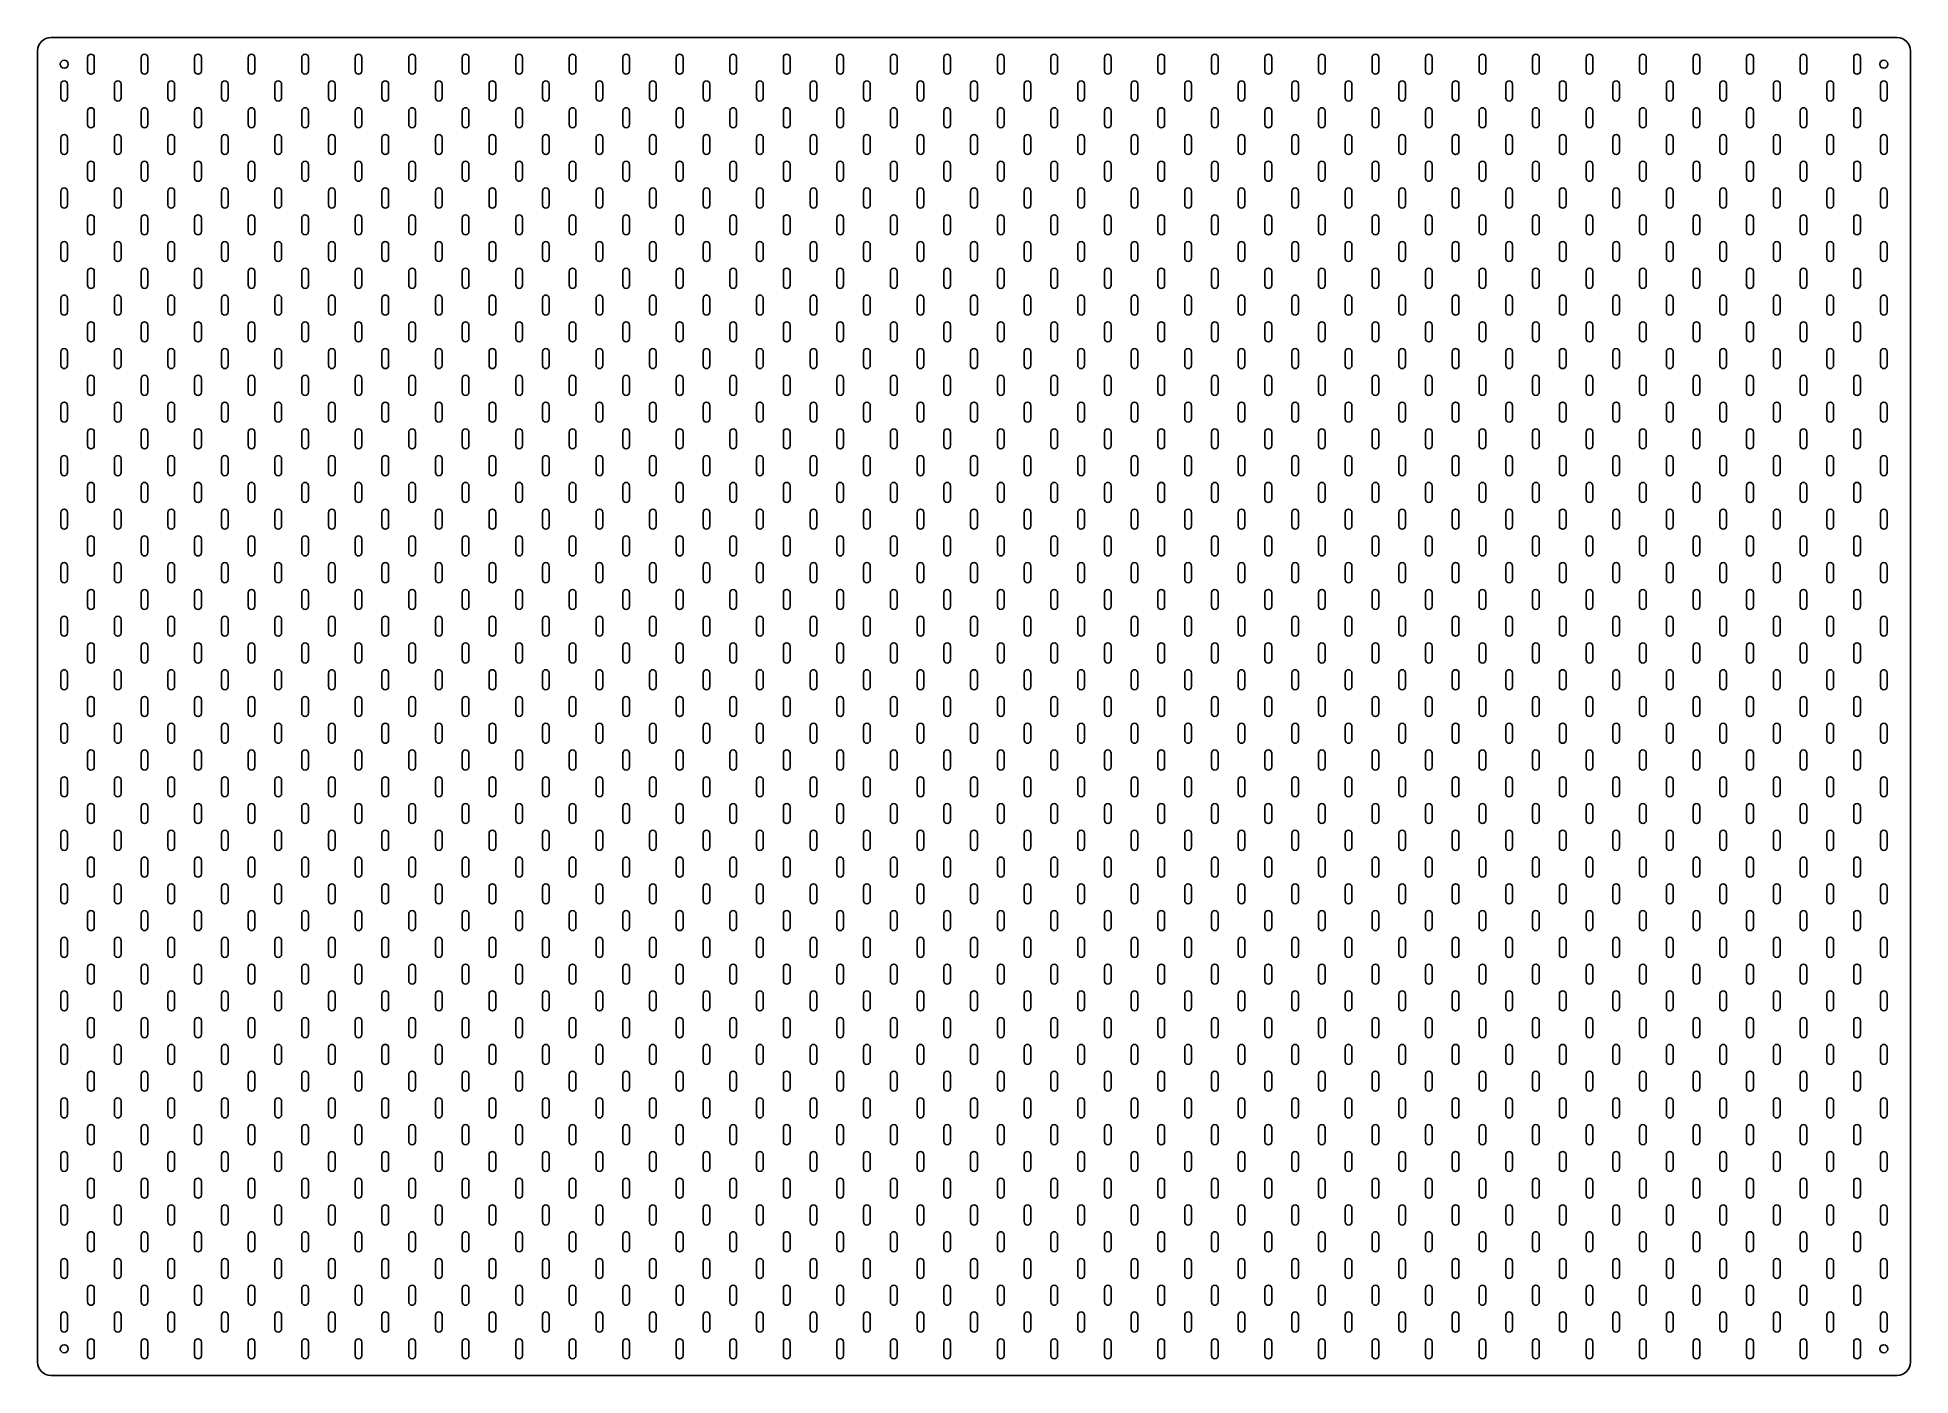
# Model space of a CAD drawing. Header units: millimetres. Extents: x 0 to 1400, y 0 to 1000.
import ezdxf

# ---------------------------------------------------------------- set-up
doc = ezdxf.new("R2010")
doc.units = ezdxf.units.MM
doc.layers.get('0').update_dxf_attribs({"linetype": 'CONTINUOUS'})

msp = doc.modelspace()

# ---------------------------------------------------------------- linework, layer by layer
for p, q in [((17.5, 475), (17.5, 485)), ((22.5, 485), (22.5, 475)), ((377.5, 475), (377.5, 485)), ((382.5, 485), (382.5, 475))]:
    msp.add_line(p, q)
for points in [[(1390, 1000, -0.414214), (1400, 990), (1400, 10, -0.414214), (1390, 0), (10, 0, -0.414214), (0, 10), (0, 990, -0.414214), (10, 1000)], [(42.5, 975), (42.5, 985, 1), (37.5, 985), (37.5, 975, 1)], [(82.5, 975), (82.5, 985, 1), (77.5, 985), (77.5, 975, 1)], [(122.5, 975), (122.5, 985, 1), (117.5, 985), (117.5, 975, 1)], [(162.5, 975), (162.5, 985, 1), (157.5, 985), (157.5, 975, 1)], [(202.5, 975), (202.5, 985, 1), (197.5, 985), (197.5, 975, 1)], [(242.5, 975), (242.5, 985, 1), (237.5, 985), (237.5, 975, 1)], [(282.5, 975), (282.5, 985, 1), (277.5, 985), (277.5, 975, 1)], [(322.5, 975), (322.5, 985, 1), (317.5, 985), (317.5, 975, 1)], [(362.5, 975), (362.5, 985, 1), (357.5, 985), (357.5, 975, 1)], [(402.5, 975), (402.5, 985, 1), (397.5, 985), (397.5, 975, 1)], [(442.5, 975), (442.5, 985, 1), (437.5, 985), (437.5, 975, 1)], [(482.5, 975), (482.5, 985, 1), (477.5, 985), (477.5, 975, 1)], [(522.5, 975), (522.5, 985, 1), (517.5, 985), (517.5, 975, 1)], [(562.5, 975), (562.5, 985, 1), (557.5, 985), (557.5, 975, 1)], [(602.5, 975), (602.5, 985, 1), (597.5, 985), (597.5, 975, 1)], [(642.5, 975), (642.5, 985, 1), (637.5, 985), (637.5, 975, 1)], [(682.5, 975), (682.5, 985, 1), (677.5, 985), (677.5, 975, 1)], [(722.5, 975), (722.5, 985, 1), (717.5, 985), (717.5, 975, 1)], [(762.5, 975), (762.5, 985, 1), (757.5, 985), (757.5, 975, 1)], [(802.5, 975), (802.5, 985, 1), (797.5, 985), (797.5, 975, 1)], [(842.5, 975), (842.5, 985, 1), (837.5, 985), (837.5, 975, 1)], [(882.5, 975), (882.5, 985, 1), (877.5, 985), (877.5, 975, 1)], [(922.5, 975), (922.5, 985, 1), (917.5, 985), (917.5, 975, 1)], [(962.5, 975), (962.5, 985, 1), (957.5, 985), (957.5, 975, 1)], [(1002.5, 975), (1002.5, 985, 1), (997.5, 985), (997.5, 975, 1)], [(1042.5, 975), (1042.5, 985, 1), (1037.5, 985), (1037.5, 975, 1)], [(1082.5, 975), (1082.5, 985, 1), (1077.5, 985), (1077.5, 975, 1)], [(1122.5, 975), (1122.5, 985, 1), (1117.5, 985), (1117.5, 975, 1)], [(1162.5, 975), (1162.5, 985, 1), (1157.5, 985), (1157.5, 975, 1)], [(1202.5, 975), (1202.5, 985, 1), (1197.5, 985), (1197.5, 975, 1)], [(1242.5, 975), (1242.5, 985, 1), (1237.5, 985), (1237.5, 975, 1)], [(1282.5, 975), (1282.5, 985, 1), (1277.5, 985), (1277.5, 975, 1)], [(1322.5, 975), (1322.5, 985, 1), (1317.5, 985), (1317.5, 975, 1)], [(1362.5, 975), (1362.5, 985, 1), (1357.5, 985), (1357.5, 975, 1)], [(17.5, 965), (17.5, 955, 1), (22.5, 955), (22.5, 965, 1)], [(57.5, 965), (57.5, 955, 1), (62.5, 955), (62.5, 965, 1)], [(97.5, 965), (97.5, 955, 1), (102.5, 955), (102.5, 965, 1)], [(137.5, 965), (137.5, 955, 1), (142.5, 955), (142.5, 965, 1)], [(177.5, 965), (177.5, 955, 1), (182.5, 955), (182.5, 965, 1)], [(217.5, 965), (217.5, 955, 1), (222.5, 955), (222.5, 965, 1)], [(257.5, 965), (257.5, 955, 1), (262.5, 955), (262.5, 965, 1)], [(297.5, 965), (297.5, 955, 1), (302.5, 955), (302.5, 965, 1)], [(337.5, 965), (337.5, 955, 1), (342.5, 955), (342.5, 965, 1)], [(377.5, 965), (377.5, 955, 1), (382.5, 955), (382.5, 965, 1)], [(417.5, 965), (417.5, 955, 1), (422.5, 955), (422.5, 965, 1)], [(457.5, 965), (457.5, 955, 1), (462.5, 955), (462.5, 965, 1)], [(497.5, 965), (497.5, 955, 1), (502.5, 955), (502.5, 965, 1)], [(537.5, 965), (537.5, 955, 1), (542.5, 955), (542.5, 965, 1)], [(577.5, 965), (577.5, 955, 1), (582.5, 955), (582.5, 965, 1)], [(617.5, 965), (617.5, 955, 1), (622.5, 955), (622.5, 965, 1)], [(657.5, 965), (657.5, 955, 1), (662.5, 955), (662.5, 965, 1)], [(697.5, 965), (697.5, 955, 1), (702.5, 955), (702.5, 965, 1)], [(737.5, 965), (737.5, 955, 1), (742.5, 955), (742.5, 965, 1)], [(777.5, 965), (777.5, 955, 1), (782.5, 955), (782.5, 965, 1)], [(817.5, 965), (817.5, 955, 1), (822.5, 955), (822.5, 965, 1)], [(857.5, 965), (857.5, 955, 1), (862.5, 955), (862.5, 965, 1)], [(897.5, 965), (897.5, 955, 1), (902.5, 955), (902.5, 965, 1)], [(937.5, 965), (937.5, 955, 1), (942.5, 955), (942.5, 965, 1)], [(977.5, 965), (977.5, 955, 1), (982.5, 955), (982.5, 965, 1)], [(1017.5, 965), (1017.5, 955, 1), (1022.5, 955), (1022.5, 965, 1)], [(1057.5, 965), (1057.5, 955, 1), (1062.5, 955), (1062.5, 965, 1)], [(1097.5, 965), (1097.5, 955, 1), (1102.5, 955), (1102.5, 965, 1)], [(1137.5, 965), (1137.5, 955, 1), (1142.5, 955), (1142.5, 965, 1)], [(1177.5, 965), (1177.5, 955, 1), (1182.5, 955), (1182.5, 965, 1)], [(1217.5, 965), (1217.5, 955, 1), (1222.5, 955), (1222.5, 965, 1)], [(1257.5, 965), (1257.5, 955, 1), (1262.5, 955), (1262.5, 965, 1)], [(1297.5, 965), (1297.5, 955, 1), (1302.5, 955), (1302.5, 965, 1)], [(1337.5, 965), (1337.5, 955, 1), (1342.5, 955), (1342.5, 965, 1)], [(1377.5, 965), (1377.5, 955, 1), (1382.5, 955), (1382.5, 965, 1)], [(42.5, 935), (42.5, 945, 1), (37.5, 945), (37.5, 935, 1)], [(82.5, 935), (82.5, 945, 1), (77.5, 945), (77.5, 935, 1)], [(122.5, 935), (122.5, 945, 1), (117.5, 945), (117.5, 935, 1)], [(162.5, 935), (162.5, 945, 1), (157.5, 945), (157.5, 935, 1)], [(202.5, 935), (202.5, 945, 1), (197.5, 945), (197.5, 935, 1)], [(242.5, 935), (242.5, 945, 1), (237.5, 945), (237.5, 935, 1)], [(282.5, 935), (282.5, 945, 1), (277.5, 945), (277.5, 935, 1)], [(322.5, 935), (322.5, 945, 1), (317.5, 945), (317.5, 935, 1)], [(362.5, 935), (362.5, 945, 1), (357.5, 945), (357.5, 935, 1)], [(402.5, 935), (402.5, 945, 1), (397.5, 945), (397.5, 935, 1)], [(442.5, 935), (442.5, 945, 1), (437.5, 945), (437.5, 935, 1)], [(482.5, 935), (482.5, 945, 1), (477.5, 945), (477.5, 935, 1)], [(522.5, 935), (522.5, 945, 1), (517.5, 945), (517.5, 935, 1)], [(562.5, 935), (562.5, 945, 1), (557.5, 945), (557.5, 935, 1)], [(602.5, 935), (602.5, 945, 1), (597.5, 945), (597.5, 935, 1)], [(642.5, 935), (642.5, 945, 1), (637.5, 945), (637.5, 935, 1)], [(682.5, 935), (682.5, 945, 1), (677.5, 945), (677.5, 935, 1)], [(722.5, 935), (722.5, 945, 1), (717.5, 945), (717.5, 935, 1)], [(762.5, 935), (762.5, 945, 1), (757.5, 945), (757.5, 935, 1)], [(802.5, 935), (802.5, 945, 1), (797.5, 945), (797.5, 935, 1)], [(842.5, 935), (842.5, 945, 1), (837.5, 945), (837.5, 935, 1)], [(882.5, 935), (882.5, 945, 1), (877.5, 945), (877.5, 935, 1)], [(922.5, 935), (922.5, 945, 1), (917.5, 945), (917.5, 935, 1)], [(962.5, 935), (962.5, 945, 1), (957.5, 945), (957.5, 935, 1)], [(1002.5, 935), (1002.5, 945, 1), (997.5, 945), (997.5, 935, 1)], [(1042.5, 935), (1042.5, 945, 1), (1037.5, 945), (1037.5, 935, 1)], [(1082.5, 935), (1082.5, 945, 1), (1077.5, 945), (1077.5, 935, 1)], [(1122.5, 935), (1122.5, 945, 1), (1117.5, 945), (1117.5, 935, 1)], [(1162.5, 935), (1162.5, 945, 1), (1157.5, 945), (1157.5, 935, 1)], [(1202.5, 935), (1202.5, 945, 1), (1197.5, 945), (1197.5, 935, 1)], [(1242.5, 935), (1242.5, 945, 1), (1237.5, 945), (1237.5, 935, 1)], [(1282.5, 935), (1282.5, 945, 1), (1277.5, 945), (1277.5, 935, 1)], [(1322.5, 935), (1322.5, 945, 1), (1317.5, 945), (1317.5, 935, 1)], [(1362.5, 935), (1362.5, 945, 1), (1357.5, 945), (1357.5, 935, 1)], [(17.5, 925), (17.5, 915, 1), (22.5, 915), (22.5, 925, 1)], [(57.5, 925), (57.5, 915, 1), (62.5, 915), (62.5, 925, 1)], [(97.5, 925), (97.5, 915, 1), (102.5, 915), (102.5, 925, 1)], [(137.5, 925), (137.5, 915, 1), (142.5, 915), (142.5, 925, 1)], [(177.5, 925), (177.5, 915, 1), (182.5, 915), (182.5, 925, 1)], [(217.5, 925), (217.5, 915, 1), (222.5, 915), (222.5, 925, 1)], [(257.5, 925), (257.5, 915, 1), (262.5, 915), (262.5, 925, 1)], [(297.5, 925), (297.5, 915, 1), (302.5, 915), (302.5, 925, 1)], [(337.5, 925), (337.5, 915, 1), (342.5, 915), (342.5, 925, 1)], [(377.5, 925), (377.5, 915, 1), (382.5, 915), (382.5, 925, 1)], [(417.5, 925), (417.5, 915, 1), (422.5, 915), (422.5, 925, 1)], [(457.5, 925), (457.5, 915, 1), (462.5, 915), (462.5, 925, 1)], [(497.5, 925), (497.5, 915, 1), (502.5, 915), (502.5, 925, 1)], [(537.5, 925), (537.5, 915, 1), (542.5, 915), (542.5, 925, 1)], [(577.5, 925), (577.5, 915, 1), (582.5, 915), (582.5, 925, 1)], [(617.5, 925), (617.5, 915, 1), (622.5, 915), (622.5, 925, 1)], [(657.5, 925), (657.5, 915, 1), (662.5, 915), (662.5, 925, 1)], [(697.5, 925), (697.5, 915, 1), (702.5, 915), (702.5, 925, 1)], [(737.5, 925), (737.5, 915, 1), (742.5, 915), (742.5, 925, 1)], [(777.5, 925), (777.5, 915, 1), (782.5, 915), (782.5, 925, 1)], [(817.5, 925), (817.5, 915, 1), (822.5, 915), (822.5, 925, 1)], [(857.5, 925), (857.5, 915, 1), (862.5, 915), (862.5, 925, 1)], [(897.5, 925), (897.5, 915, 1), (902.5, 915), (902.5, 925, 1)], [(937.5, 925), (937.5, 915, 1), (942.5, 915), (942.5, 925, 1)], [(977.5, 925), (977.5, 915, 1), (982.5, 915), (982.5, 925, 1)], [(1017.5, 925), (1017.5, 915, 1), (1022.5, 915), (1022.5, 925, 1)], [(1057.5, 925), (1057.5, 915, 1), (1062.5, 915), (1062.5, 925, 1)], [(1097.5, 925), (1097.5, 915, 1), (1102.5, 915), (1102.5, 925, 1)], [(1137.5, 925), (1137.5, 915, 1), (1142.5, 915), (1142.5, 925, 1)], [(1177.5, 925), (1177.5, 915, 1), (1182.5, 915), (1182.5, 925, 1)], [(1217.5, 925), (1217.5, 915, 1), (1222.5, 915), (1222.5, 925, 1)], [(1257.5, 925), (1257.5, 915, 1), (1262.5, 915), (1262.5, 925, 1)], [(1297.5, 925), (1297.5, 915, 1), (1302.5, 915), (1302.5, 925, 1)], [(1337.5, 925), (1337.5, 915, 1), (1342.5, 915), (1342.5, 925, 1)], [(1377.5, 925), (1377.5, 915, 1), (1382.5, 915), (1382.5, 925, 1)], [(42.5, 895), (42.5, 905, 1), (37.5, 905), (37.5, 895, 1)], [(82.5, 895), (82.5, 905, 1), (77.5, 905), (77.5, 895, 1)], [(122.5, 895), (122.5, 905, 1), (117.5, 905), (117.5, 895, 1)], [(162.5, 895), (162.5, 905, 1), (157.5, 905), (157.5, 895, 1)], [(202.5, 895), (202.5, 905, 1), (197.5, 905), (197.5, 895, 1)], [(242.5, 895), (242.5, 905, 1), (237.5, 905), (237.5, 895, 1)], [(282.5, 895), (282.5, 905, 1), (277.5, 905), (277.5, 895, 1)], [(322.5, 895), (322.5, 905, 1), (317.5, 905), (317.5, 895, 1)], [(362.5, 895), (362.5, 905, 1), (357.5, 905), (357.5, 895, 1)], [(402.5, 895), (402.5, 905, 1), (397.5, 905), (397.5, 895, 1)], [(442.5, 895), (442.5, 905, 1), (437.5, 905), (437.5, 895, 1)], [(482.5, 895), (482.5, 905, 1), (477.5, 905), (477.5, 895, 1)], [(522.5, 895), (522.5, 905, 1), (517.5, 905), (517.5, 895, 1)], [(562.5, 895), (562.5, 905, 1), (557.5, 905), (557.5, 895, 1)], [(602.5, 895), (602.5, 905, 1), (597.5, 905), (597.5, 895, 1)], [(642.5, 895), (642.5, 905, 1), (637.5, 905), (637.5, 895, 1)], [(682.5, 895), (682.5, 905, 1), (677.5, 905), (677.5, 895, 1)], [(722.5, 895), (722.5, 905, 1), (717.5, 905), (717.5, 895, 1)], [(762.5, 895), (762.5, 905, 1), (757.5, 905), (757.5, 895, 1)], [(802.5, 895), (802.5, 905, 1), (797.5, 905), (797.5, 895, 1)], [(842.5, 895), (842.5, 905, 1), (837.5, 905), (837.5, 895, 1)], [(882.5, 895), (882.5, 905, 1), (877.5, 905), (877.5, 895, 1)], [(922.5, 895), (922.5, 905, 1), (917.5, 905), (917.5, 895, 1)], [(962.5, 895), (962.5, 905, 1), (957.5, 905), (957.5, 895, 1)], [(1002.5, 895), (1002.5, 905, 1), (997.5, 905), (997.5, 895, 1)], [(1042.5, 895), (1042.5, 905, 1), (1037.5, 905), (1037.5, 895, 1)], [(1082.5, 895), (1082.5, 905, 1), (1077.5, 905), (1077.5, 895, 1)], [(1122.5, 895), (1122.5, 905, 1), (1117.5, 905), (1117.5, 895, 1)], [(1162.5, 895), (1162.5, 905, 1), (1157.5, 905), (1157.5, 895, 1)], [(1202.5, 895), (1202.5, 905, 1), (1197.5, 905), (1197.5, 895, 1)], [(1242.5, 895), (1242.5, 905, 1), (1237.5, 905), (1237.5, 895, 1)], [(1282.5, 895), (1282.5, 905, 1), (1277.5, 905), (1277.5, 895, 1)], [(1322.5, 895), (1322.5, 905, 1), (1317.5, 905), (1317.5, 895, 1)], [(1362.5, 895), (1362.5, 905, 1), (1357.5, 905), (1357.5, 895, 1)], [(17.5, 885), (17.5, 875, 1), (22.5, 875), (22.5, 885, 1)], [(57.5, 885), (57.5, 875, 1), (62.5, 875), (62.5, 885, 1)], [(97.5, 885), (97.5, 875, 1), (102.5, 875), (102.5, 885, 1)], [(137.5, 885), (137.5, 875, 1), (142.5, 875), (142.5, 885, 1)], [(177.5, 885), (177.5, 875, 1), (182.5, 875), (182.5, 885, 1)], [(217.5, 885), (217.5, 875, 1), (222.5, 875), (222.5, 885, 1)], [(257.5, 885), (257.5, 875, 1), (262.5, 875), (262.5, 885, 1)], [(297.5, 885), (297.5, 875, 1), (302.5, 875), (302.5, 885, 1)], [(337.5, 885), (337.5, 875, 1), (342.5, 875), (342.5, 885, 1)], [(377.5, 885), (377.5, 875, 1), (382.5, 875), (382.5, 885, 1)], [(417.5, 885), (417.5, 875, 1), (422.5, 875), (422.5, 885, 1)], [(457.5, 885), (457.5, 875, 1), (462.5, 875), (462.5, 885, 1)], [(497.5, 885), (497.5, 875, 1), (502.5, 875), (502.5, 885, 1)], [(537.5, 885), (537.5, 875, 1), (542.5, 875), (542.5, 885, 1)], [(577.5, 885), (577.5, 875, 1), (582.5, 875), (582.5, 885, 1)], [(617.5, 885), (617.5, 875, 1), (622.5, 875), (622.5, 885, 1)], [(657.5, 885), (657.5, 875, 1), (662.5, 875), (662.5, 885, 1)], [(697.5, 885), (697.5, 875, 1), (702.5, 875), (702.5, 885, 1)], [(737.5, 885), (737.5, 875, 1), (742.5, 875), (742.5, 885, 1)], [(777.5, 885), (777.5, 875, 1), (782.5, 875), (782.5, 885, 1)], [(817.5, 885), (817.5, 875, 1), (822.5, 875), (822.5, 885, 1)], [(857.5, 885), (857.5, 875, 1), (862.5, 875), (862.5, 885, 1)], [(897.5, 885), (897.5, 875, 1), (902.5, 875), (902.5, 885, 1)], [(937.5, 885), (937.5, 875, 1), (942.5, 875), (942.5, 885, 1)], [(977.5, 885), (977.5, 875, 1), (982.5, 875), (982.5, 885, 1)], [(1017.5, 885), (1017.5, 875, 1), (1022.5, 875), (1022.5, 885, 1)], [(1057.5, 885), (1057.5, 875, 1), (1062.5, 875), (1062.5, 885, 1)], [(1097.5, 885), (1097.5, 875, 1), (1102.5, 875), (1102.5, 885, 1)], [(1137.5, 885), (1137.5, 875, 1), (1142.5, 875), (1142.5, 885, 1)], [(1177.5, 885), (1177.5, 875, 1), (1182.5, 875), (1182.5, 885, 1)], [(1217.5, 885), (1217.5, 875, 1), (1222.5, 875), (1222.5, 885, 1)], [(1257.5, 885), (1257.5, 875, 1), (1262.5, 875), (1262.5, 885, 1)], [(1297.5, 885), (1297.5, 875, 1), (1302.5, 875), (1302.5, 885, 1)], [(1337.5, 885), (1337.5, 875, 1), (1342.5, 875), (1342.5, 885, 1)], [(1377.5, 885), (1377.5, 875, 1), (1382.5, 875), (1382.5, 885, 1)], [(42.5, 855), (42.5, 865, 1), (37.5, 865), (37.5, 855, 1)], [(82.5, 855), (82.5, 865, 1), (77.5, 865), (77.5, 855, 1)], [(122.5, 855), (122.5, 865, 1), (117.5, 865), (117.5, 855, 1)], [(162.5, 855), (162.5, 865, 1), (157.5, 865), (157.5, 855, 1)], [(202.5, 855), (202.5, 865, 1), (197.5, 865), (197.5, 855, 1)], [(242.5, 855), (242.5, 865, 1), (237.5, 865), (237.5, 855, 1)], [(282.5, 855), (282.5, 865, 1), (277.5, 865), (277.5, 855, 1)], [(322.5, 855), (322.5, 865, 1), (317.5, 865), (317.5, 855, 1)], [(362.5, 855), (362.5, 865, 1), (357.5, 865), (357.5, 855, 1)], [(402.5, 855), (402.5, 865, 1), (397.5, 865), (397.5, 855, 1)], [(442.5, 855), (442.5, 865, 1), (437.5, 865), (437.5, 855, 1)], [(482.5, 855), (482.5, 865, 1), (477.5, 865), (477.5, 855, 1)], [(522.5, 855), (522.5, 865, 1), (517.5, 865), (517.5, 855, 1)], [(562.5, 855), (562.5, 865, 1), (557.5, 865), (557.5, 855, 1)], [(602.5, 855), (602.5, 865, 1), (597.5, 865), (597.5, 855, 1)], [(642.5, 855), (642.5, 865, 1), (637.5, 865), (637.5, 855, 1)], [(682.5, 855), (682.5, 865, 1), (677.5, 865), (677.5, 855, 1)], [(722.5, 855), (722.5, 865, 1), (717.5, 865), (717.5, 855, 1)], [(762.5, 855), (762.5, 865, 1), (757.5, 865), (757.5, 855, 1)], [(802.5, 855), (802.5, 865, 1), (797.5, 865), (797.5, 855, 1)], [(842.5, 855), (842.5, 865, 1), (837.5, 865), (837.5, 855, 1)], [(882.5, 855), (882.5, 865, 1), (877.5, 865), (877.5, 855, 1)], [(922.5, 855), (922.5, 865, 1), (917.5, 865), (917.5, 855, 1)], [(962.5, 855), (962.5, 865, 1), (957.5, 865), (957.5, 855, 1)], [(1002.5, 855), (1002.5, 865, 1), (997.5, 865), (997.5, 855, 1)], [(1042.5, 855), (1042.5, 865, 1), (1037.5, 865), (1037.5, 855, 1)], [(1082.5, 855), (1082.5, 865, 1), (1077.5, 865), (1077.5, 855, 1)], [(1122.5, 855), (1122.5, 865, 1), (1117.5, 865), (1117.5, 855, 1)], [(1162.5, 855), (1162.5, 865, 1), (1157.5, 865), (1157.5, 855, 1)], [(1202.5, 855), (1202.5, 865, 1), (1197.5, 865), (1197.5, 855, 1)], [(1242.5, 855), (1242.5, 865, 1), (1237.5, 865), (1237.5, 855, 1)], [(1282.5, 855), (1282.5, 865, 1), (1277.5, 865), (1277.5, 855, 1)], [(1322.5, 855), (1322.5, 865, 1), (1317.5, 865), (1317.5, 855, 1)], [(1362.5, 855), (1362.5, 865, 1), (1357.5, 865), (1357.5, 855, 1)], [(17.5, 845), (17.5, 835, 1), (22.5, 835), (22.5, 845, 1)], [(57.5, 845), (57.5, 835, 1), (62.5, 835), (62.5, 845, 1)], [(97.5, 845), (97.5, 835, 1), (102.5, 835), (102.5, 845, 1)], [(137.5, 845), (137.5, 835, 1), (142.5, 835), (142.5, 845, 1)], [(177.5, 845), (177.5, 835, 1), (182.5, 835), (182.5, 845, 1)], [(217.5, 845), (217.5, 835, 1), (222.5, 835), (222.5, 845, 1)], [(257.5, 845), (257.5, 835, 1), (262.5, 835), (262.5, 845, 1)], [(297.5, 845), (297.5, 835, 1), (302.5, 835), (302.5, 845, 1)], [(337.5, 845), (337.5, 835, 1), (342.5, 835), (342.5, 845, 1)], [(377.5, 845), (377.5, 835, 1), (382.5, 835), (382.5, 845, 1)], [(417.5, 845), (417.5, 835, 1), (422.5, 835), (422.5, 845, 1)], [(457.5, 845), (457.5, 835, 1), (462.5, 835), (462.5, 845, 1)], [(497.5, 845), (497.5, 835, 1), (502.5, 835), (502.5, 845, 1)], [(537.5, 845), (537.5, 835, 1), (542.5, 835), (542.5, 845, 1)], [(577.5, 845), (577.5, 835, 1), (582.5, 835), (582.5, 845, 1)], [(617.5, 845), (617.5, 835, 1), (622.5, 835), (622.5, 845, 1)], [(657.5, 845), (657.5, 835, 1), (662.5, 835), (662.5, 845, 1)], [(697.5, 845), (697.5, 835, 1), (702.5, 835), (702.5, 845, 1)], [(737.5, 845), (737.5, 835, 1), (742.5, 835), (742.5, 845, 1)], [(777.5, 845), (777.5, 835, 1), (782.5, 835), (782.5, 845, 1)], [(817.5, 845), (817.5, 835, 1), (822.5, 835), (822.5, 845, 1)], [(857.5, 845), (857.5, 835, 1), (862.5, 835), (862.5, 845, 1)], [(897.5, 845), (897.5, 835, 1), (902.5, 835), (902.5, 845, 1)], [(937.5, 845), (937.5, 835, 1), (942.5, 835), (942.5, 845, 1)], [(977.5, 845), (977.5, 835, 1), (982.5, 835), (982.5, 845, 1)], [(1017.5, 845), (1017.5, 835, 1), (1022.5, 835), (1022.5, 845, 1)], [(1057.5, 845), (1057.5, 835, 1), (1062.5, 835), (1062.5, 845, 1)], [(1097.5, 845), (1097.5, 835, 1), (1102.5, 835), (1102.5, 845, 1)], [(1137.5, 845), (1137.5, 835, 1), (1142.5, 835), (1142.5, 845, 1)], [(1177.5, 845), (1177.5, 835, 1), (1182.5, 835), (1182.5, 845, 1)], [(1217.5, 845), (1217.5, 835, 1), (1222.5, 835), (1222.5, 845, 1)], [(1257.5, 845), (1257.5, 835, 1), (1262.5, 835), (1262.5, 845, 1)], [(1297.5, 845), (1297.5, 835, 1), (1302.5, 835), (1302.5, 845, 1)], [(1337.5, 845), (1337.5, 835, 1), (1342.5, 835), (1342.5, 845, 1)], [(1377.5, 845), (1377.5, 835, 1), (1382.5, 835), (1382.5, 845, 1)], [(42.5, 815), (42.5, 825, 1), (37.5, 825), (37.5, 815, 1)], [(82.5, 815), (82.5, 825, 1), (77.5, 825), (77.5, 815, 1)], [(122.5, 815), (122.5, 825, 1), (117.5, 825), (117.5, 815, 1)], [(162.5, 815), (162.5, 825, 1), (157.5, 825), (157.5, 815, 1)], [(202.5, 815), (202.5, 825, 1), (197.5, 825), (197.5, 815, 1)], [(242.5, 815), (242.5, 825, 1), (237.5, 825), (237.5, 815, 1)], [(282.5, 815), (282.5, 825, 1), (277.5, 825), (277.5, 815, 1)], [(322.5, 815), (322.5, 825, 1), (317.5, 825), (317.5, 815, 1)], [(362.5, 815), (362.5, 825, 1), (357.5, 825), (357.5, 815, 1)], [(402.5, 815), (402.5, 825, 1), (397.5, 825), (397.5, 815, 1)], [(442.5, 815), (442.5, 825, 1), (437.5, 825), (437.5, 815, 1)], [(482.5, 815), (482.5, 825, 1), (477.5, 825), (477.5, 815, 1)], [(522.5, 815), (522.5, 825, 1), (517.5, 825), (517.5, 815, 1)], [(562.5, 815), (562.5, 825, 1), (557.5, 825), (557.5, 815, 1)], [(602.5, 815), (602.5, 825, 1), (597.5, 825), (597.5, 815, 1)], [(642.5, 815), (642.5, 825, 1), (637.5, 825), (637.5, 815, 1)], [(682.5, 815), (682.5, 825, 1), (677.5, 825), (677.5, 815, 1)], [(722.5, 815), (722.5, 825, 1), (717.5, 825), (717.5, 815, 1)], [(762.5, 815), (762.5, 825, 1), (757.5, 825), (757.5, 815, 1)], [(802.5, 815), (802.5, 825, 1), (797.5, 825), (797.5, 815, 1)], [(842.5, 815), (842.5, 825, 1), (837.5, 825), (837.5, 815, 1)], [(882.5, 815), (882.5, 825, 1), (877.5, 825), (877.5, 815, 1)], [(922.5, 815), (922.5, 825, 1), (917.5, 825), (917.5, 815, 1)], [(962.5, 815), (962.5, 825, 1), (957.5, 825), (957.5, 815, 1)], [(1002.5, 815), (1002.5, 825, 1), (997.5, 825), (997.5, 815, 1)], [(1042.5, 815), (1042.5, 825, 1), (1037.5, 825), (1037.5, 815, 1)], [(1082.5, 815), (1082.5, 825, 1), (1077.5, 825), (1077.5, 815, 1)], [(1122.5, 815), (1122.5, 825, 1), (1117.5, 825), (1117.5, 815, 1)], [(1162.5, 815), (1162.5, 825, 1), (1157.5, 825), (1157.5, 815, 1)], [(1202.5, 815), (1202.5, 825, 1), (1197.5, 825), (1197.5, 815, 1)], [(1242.5, 815), (1242.5, 825, 1), (1237.5, 825), (1237.5, 815, 1)], [(1282.5, 815), (1282.5, 825, 1), (1277.5, 825), (1277.5, 815, 1)], [(1322.5, 815), (1322.5, 825, 1), (1317.5, 825), (1317.5, 815, 1)], [(1362.5, 815), (1362.5, 825, 1), (1357.5, 825), (1357.5, 815, 1)], [(17.5, 805), (17.5, 795, 1), (22.5, 795), (22.5, 805, 1)], [(57.5, 805), (57.5, 795, 1), (62.5, 795), (62.5, 805, 1)], [(97.5, 805), (97.5, 795, 1), (102.5, 795), (102.5, 805, 1)], [(137.5, 805), (137.5, 795, 1), (142.5, 795), (142.5, 805, 1)], [(177.5, 805), (177.5, 795, 1), (182.5, 795), (182.5, 805, 1)], [(217.5, 805), (217.5, 795, 1), (222.5, 795), (222.5, 805, 1)], [(257.5, 805), (257.5, 795, 1), (262.5, 795), (262.5, 805, 1)], [(297.5, 805), (297.5, 795, 1), (302.5, 795), (302.5, 805, 1)], [(337.5, 805), (337.5, 795, 1), (342.5, 795), (342.5, 805, 1)], [(377.5, 805), (377.5, 795, 1), (382.5, 795), (382.5, 805, 1)], [(417.5, 805), (417.5, 795, 1), (422.5, 795), (422.5, 805, 1)], [(457.5, 805), (457.5, 795, 1), (462.5, 795), (462.5, 805, 1)], [(497.5, 805), (497.5, 795, 1), (502.5, 795), (502.5, 805, 1)], [(537.5, 805), (537.5, 795, 1), (542.5, 795), (542.5, 805, 1)], [(577.5, 805), (577.5, 795, 1), (582.5, 795), (582.5, 805, 1)], [(617.5, 805), (617.5, 795, 1), (622.5, 795), (622.5, 805, 1)], [(657.5, 805), (657.5, 795, 1), (662.5, 795), (662.5, 805, 1)], [(697.5, 805), (697.5, 795, 1), (702.5, 795), (702.5, 805, 1)], [(737.5, 805), (737.5, 795, 1), (742.5, 795), (742.5, 805, 1)], [(777.5, 805), (777.5, 795, 1), (782.5, 795), (782.5, 805, 1)], [(817.5, 805), (817.5, 795, 1), (822.5, 795), (822.5, 805, 1)], [(857.5, 805), (857.5, 795, 1), (862.5, 795), (862.5, 805, 1)], [(897.5, 805), (897.5, 795, 1), (902.5, 795), (902.5, 805, 1)], [(937.5, 805), (937.5, 795, 1), (942.5, 795), (942.5, 805, 1)], [(977.5, 805), (977.5, 795, 1), (982.5, 795), (982.5, 805, 1)], [(1017.5, 805), (1017.5, 795, 1), (1022.5, 795), (1022.5, 805, 1)], [(1057.5, 805), (1057.5, 795, 1), (1062.5, 795), (1062.5, 805, 1)], [(1097.5, 805), (1097.5, 795, 1), (1102.5, 795), (1102.5, 805, 1)], [(1137.5, 805), (1137.5, 795, 1), (1142.5, 795), (1142.5, 805, 1)], [(1177.5, 805), (1177.5, 795, 1), (1182.5, 795), (1182.5, 805, 1)], [(1217.5, 805), (1217.5, 795, 1), (1222.5, 795), (1222.5, 805, 1)], [(1257.5, 805), (1257.5, 795, 1), (1262.5, 795), (1262.5, 805, 1)], [(1297.5, 805), (1297.5, 795, 1), (1302.5, 795), (1302.5, 805, 1)], [(1337.5, 805), (1337.5, 795, 1), (1342.5, 795), (1342.5, 805, 1)], [(1377.5, 805), (1377.5, 795, 1), (1382.5, 795), (1382.5, 805, 1)], [(42.5, 775), (42.5, 785, 1), (37.5, 785), (37.5, 775, 1)], [(82.5, 775), (82.5, 785, 1), (77.5, 785), (77.5, 775, 1)], [(122.5, 775), (122.5, 785, 1), (117.5, 785), (117.5, 775, 1)], [(162.5, 775), (162.5, 785, 1), (157.5, 785), (157.5, 775, 1)], [(202.5, 775), (202.5, 785, 1), (197.5, 785), (197.5, 775, 1)], [(242.5, 775), (242.5, 785, 1), (237.5, 785), (237.5, 775, 1)], [(282.5, 775), (282.5, 785, 1), (277.5, 785), (277.5, 775, 1)], [(322.5, 775), (322.5, 785, 1), (317.5, 785), (317.5, 775, 1)], [(362.5, 775), (362.5, 785, 1), (357.5, 785), (357.5, 775, 1)], [(402.5, 775), (402.5, 785, 1), (397.5, 785), (397.5, 775, 1)], [(442.5, 775), (442.5, 785, 1), (437.5, 785), (437.5, 775, 1)], [(482.5, 775), (482.5, 785, 1), (477.5, 785), (477.5, 775, 1)], [(522.5, 775), (522.5, 785, 1), (517.5, 785), (517.5, 775, 1)], [(562.5, 775), (562.5, 785, 1), (557.5, 785), (557.5, 775, 1)], [(602.5, 775), (602.5, 785, 1), (597.5, 785), (597.5, 775, 1)], [(642.5, 775), (642.5, 785, 1), (637.5, 785), (637.5, 775, 1)], [(682.5, 775), (682.5, 785, 1), (677.5, 785), (677.5, 775, 1)], [(722.5, 775), (722.5, 785, 1), (717.5, 785), (717.5, 775, 1)], [(762.5, 775), (762.5, 785, 1), (757.5, 785), (757.5, 775, 1)], [(802.5, 775), (802.5, 785, 1), (797.5, 785), (797.5, 775, 1)], [(842.5, 775), (842.5, 785, 1), (837.5, 785), (837.5, 775, 1)], [(882.5, 775), (882.5, 785, 1), (877.5, 785), (877.5, 775, 1)], [(922.5, 775), (922.5, 785, 1), (917.5, 785), (917.5, 775, 1)], [(962.5, 775), (962.5, 785, 1), (957.5, 785), (957.5, 775, 1)], [(1002.5, 775), (1002.5, 785, 1), (997.5, 785), (997.5, 775, 1)], [(1042.5, 775), (1042.5, 785, 1), (1037.5, 785), (1037.5, 775, 1)], [(1082.5, 775), (1082.5, 785, 1), (1077.5, 785), (1077.5, 775, 1)], [(1122.5, 775), (1122.5, 785, 1), (1117.5, 785), (1117.5, 775, 1)], [(1162.5, 775), (1162.5, 785, 1), (1157.5, 785), (1157.5, 775, 1)], [(1202.5, 775), (1202.5, 785, 1), (1197.5, 785), (1197.5, 775, 1)], [(1242.5, 775), (1242.5, 785, 1), (1237.5, 785), (1237.5, 775, 1)], [(1282.5, 775), (1282.5, 785, 1), (1277.5, 785), (1277.5, 775, 1)], [(1322.5, 775), (1322.5, 785, 1), (1317.5, 785), (1317.5, 775, 1)], [(1362.5, 775), (1362.5, 785, 1), (1357.5, 785), (1357.5, 775, 1)], [(17.5, 765), (17.5, 755, 1), (22.5, 755), (22.5, 765, 1)], [(57.5, 765), (57.5, 755, 1), (62.5, 755), (62.5, 765, 1)], [(97.5, 765), (97.5, 755, 1), (102.5, 755), (102.5, 765, 1)], [(137.5, 765), (137.5, 755, 1), (142.5, 755), (142.5, 765, 1)], [(177.5, 765), (177.5, 755, 1), (182.5, 755), (182.5, 765, 1)], [(217.5, 765), (217.5, 755, 1), (222.5, 755), (222.5, 765, 1)], [(257.5, 765), (257.5, 755, 1), (262.5, 755), (262.5, 765, 1)], [(297.5, 765), (297.5, 755, 1), (302.5, 755), (302.5, 765, 1)], [(337.5, 765), (337.5, 755, 1), (342.5, 755), (342.5, 765, 1)], [(377.5, 765), (377.5, 755, 1), (382.5, 755), (382.5, 765, 1)], [(417.5, 765), (417.5, 755, 1), (422.5, 755), (422.5, 765, 1)], [(457.5, 765), (457.5, 755, 1), (462.5, 755), (462.5, 765, 1)], [(497.5, 765), (497.5, 755, 1), (502.5, 755), (502.5, 765, 1)], [(537.5, 765), (537.5, 755, 1), (542.5, 755), (542.5, 765, 1)], [(577.5, 765), (577.5, 755, 1), (582.5, 755), (582.5, 765, 1)], [(617.5, 765), (617.5, 755, 1), (622.5, 755), (622.5, 765, 1)], [(657.5, 765), (657.5, 755, 1), (662.5, 755), (662.5, 765, 1)], [(697.5, 765), (697.5, 755, 1), (702.5, 755), (702.5, 765, 1)], [(737.5, 765), (737.5, 755, 1), (742.5, 755), (742.5, 765, 1)], [(777.5, 765), (777.5, 755, 1), (782.5, 755), (782.5, 765, 1)], [(817.5, 765), (817.5, 755, 1), (822.5, 755), (822.5, 765, 1)], [(857.5, 765), (857.5, 755, 1), (862.5, 755), (862.5, 765, 1)], [(897.5, 765), (897.5, 755, 1), (902.5, 755), (902.5, 765, 1)], [(937.5, 765), (937.5, 755, 1), (942.5, 755), (942.5, 765, 1)], [(977.5, 765), (977.5, 755, 1), (982.5, 755), (982.5, 765, 1)], [(1017.5, 765), (1017.5, 755, 1), (1022.5, 755), (1022.5, 765, 1)], [(1057.5, 765), (1057.5, 755, 1), (1062.5, 755), (1062.5, 765, 1)], [(1097.5, 765), (1097.5, 755, 1), (1102.5, 755), (1102.5, 765, 1)], [(1137.5, 765), (1137.5, 755, 1), (1142.5, 755), (1142.5, 765, 1)], [(1177.5, 765), (1177.5, 755, 1), (1182.5, 755), (1182.5, 765, 1)], [(1217.5, 765), (1217.5, 755, 1), (1222.5, 755), (1222.5, 765, 1)], [(1257.5, 765), (1257.5, 755, 1), (1262.5, 755), (1262.5, 765, 1)], [(1297.5, 765), (1297.5, 755, 1), (1302.5, 755), (1302.5, 765, 1)], [(1337.5, 765), (1337.5, 755, 1), (1342.5, 755), (1342.5, 765, 1)], [(1377.5, 765), (1377.5, 755, 1), (1382.5, 755), (1382.5, 765, 1)], [(42.5, 735), (42.5, 745, 1), (37.5, 745), (37.5, 735, 1)], [(82.5, 735), (82.5, 745, 1), (77.5, 745), (77.5, 735, 1)], [(122.5, 735), (122.5, 745, 1), (117.5, 745), (117.5, 735, 1)], [(162.5, 735), (162.5, 745, 1), (157.5, 745), (157.5, 735, 1)], [(202.5, 735), (202.5, 745, 1), (197.5, 745), (197.5, 735, 1)], [(242.5, 735), (242.5, 745, 1), (237.5, 745), (237.5, 735, 1)], [(282.5, 735), (282.5, 745, 1), (277.5, 745), (277.5, 735, 1)], [(322.5, 735), (322.5, 745, 1), (317.5, 745), (317.5, 735, 1)], [(362.5, 735), (362.5, 745, 1), (357.5, 745), (357.5, 735, 1)], [(402.5, 735), (402.5, 745, 1), (397.5, 745), (397.5, 735, 1)], [(442.5, 735), (442.5, 745, 1), (437.5, 745), (437.5, 735, 1)], [(482.5, 735), (482.5, 745, 1), (477.5, 745), (477.5, 735, 1)], [(522.5, 735), (522.5, 745, 1), (517.5, 745), (517.5, 735, 1)], [(562.5, 735), (562.5, 745, 1), (557.5, 745), (557.5, 735, 1)], [(602.5, 735), (602.5, 745, 1), (597.5, 745), (597.5, 735, 1)], [(642.5, 735), (642.5, 745, 1), (637.5, 745), (637.5, 735, 1)], [(682.5, 735), (682.5, 745, 1), (677.5, 745), (677.5, 735, 1)], [(722.5, 735), (722.5, 745, 1), (717.5, 745), (717.5, 735, 1)], [(762.5, 735), (762.5, 745, 1), (757.5, 745), (757.5, 735, 1)], [(802.5, 735), (802.5, 745, 1), (797.5, 745), (797.5, 735, 1)], [(842.5, 735), (842.5, 745, 1), (837.5, 745), (837.5, 735, 1)], [(882.5, 735), (882.5, 745, 1), (877.5, 745), (877.5, 735, 1)], [(922.5, 735), (922.5, 745, 1), (917.5, 745), (917.5, 735, 1)], [(962.5, 735), (962.5, 745, 1), (957.5, 745), (957.5, 735, 1)], [(1002.5, 735), (1002.5, 745, 1), (997.5, 745), (997.5, 735, 1)], [(1042.5, 735), (1042.5, 745, 1), (1037.5, 745), (1037.5, 735, 1)], [(1082.5, 735), (1082.5, 745, 1), (1077.5, 745), (1077.5, 735, 1)], [(1122.5, 735), (1122.5, 745, 1), (1117.5, 745), (1117.5, 735, 1)], [(1162.5, 735), (1162.5, 745, 1), (1157.5, 745), (1157.5, 735, 1)], [(1202.5, 735), (1202.5, 745, 1), (1197.5, 745), (1197.5, 735, 1)], [(1242.5, 735), (1242.5, 745, 1), (1237.5, 745), (1237.5, 735, 1)], [(1282.5, 735), (1282.5, 745, 1), (1277.5, 745), (1277.5, 735, 1)], [(1322.5, 735), (1322.5, 745, 1), (1317.5, 745), (1317.5, 735, 1)], [(1362.5, 735), (1362.5, 745, 1), (1357.5, 745), (1357.5, 735, 1)], [(17.5, 725), (17.5, 715, 1), (22.5, 715), (22.5, 725, 1)], [(57.5, 725), (57.5, 715, 1), (62.5, 715), (62.5, 725, 1)], [(97.5, 725), (97.5, 715, 1), (102.5, 715), (102.5, 725, 1)], [(137.5, 725), (137.5, 715, 1), (142.5, 715), (142.5, 725, 1)], [(177.5, 725), (177.5, 715, 1), (182.5, 715), (182.5, 725, 1)], [(217.5, 725), (217.5, 715, 1), (222.5, 715), (222.5, 725, 1)], [(257.5, 725), (257.5, 715, 1), (262.5, 715), (262.5, 725, 1)], [(297.5, 725), (297.5, 715, 1), (302.5, 715), (302.5, 725, 1)], [(337.5, 725), (337.5, 715, 1), (342.5, 715), (342.5, 725, 1)], [(377.5, 725), (377.5, 715, 1), (382.5, 715), (382.5, 725, 1)], [(417.5, 725), (417.5, 715, 1), (422.5, 715), (422.5, 725, 1)], [(457.5, 725), (457.5, 715, 1), (462.5, 715), (462.5, 725, 1)], [(497.5, 725), (497.5, 715, 1), (502.5, 715), (502.5, 725, 1)], [(537.5, 725), (537.5, 715, 1), (542.5, 715), (542.5, 725, 1)], [(577.5, 725), (577.5, 715, 1), (582.5, 715), (582.5, 725, 1)], [(617.5, 725), (617.5, 715, 1), (622.5, 715), (622.5, 725, 1)], [(657.5, 725), (657.5, 715, 1), (662.5, 715), (662.5, 725, 1)], [(697.5, 725), (697.5, 715, 1), (702.5, 715), (702.5, 725, 1)], [(737.5, 725), (737.5, 715, 1), (742.5, 715), (742.5, 725, 1)], [(777.5, 725), (777.5, 715, 1), (782.5, 715), (782.5, 725, 1)], [(817.5, 725), (817.5, 715, 1), (822.5, 715), (822.5, 725, 1)], [(857.5, 725), (857.5, 715, 1), (862.5, 715), (862.5, 725, 1)], [(897.5, 725), (897.5, 715, 1), (902.5, 715), (902.5, 725, 1)], [(937.5, 725), (937.5, 715, 1), (942.5, 715), (942.5, 725, 1)], [(977.5, 725), (977.5, 715, 1), (982.5, 715), (982.5, 725, 1)], [(1017.5, 725), (1017.5, 715, 1), (1022.5, 715), (1022.5, 725, 1)], [(1057.5, 725), (1057.5, 715, 1), (1062.5, 715), (1062.5, 725, 1)], [(1097.5, 725), (1097.5, 715, 1), (1102.5, 715), (1102.5, 725, 1)], [(1137.5, 725), (1137.5, 715, 1), (1142.5, 715), (1142.5, 725, 1)], [(1177.5, 725), (1177.5, 715, 1), (1182.5, 715), (1182.5, 725, 1)], [(1217.5, 725), (1217.5, 715, 1), (1222.5, 715), (1222.5, 725, 1)], [(1257.5, 725), (1257.5, 715, 1), (1262.5, 715), (1262.5, 725, 1)], [(1297.5, 725), (1297.5, 715, 1), (1302.5, 715), (1302.5, 725, 1)], [(1337.5, 725), (1337.5, 715, 1), (1342.5, 715), (1342.5, 725, 1)], [(1377.5, 725), (1377.5, 715, 1), (1382.5, 715), (1382.5, 725, 1)], [(42.5, 695), (42.5, 705, 1), (37.5, 705), (37.5, 695, 1)], [(82.5, 695), (82.5, 705, 1), (77.5, 705), (77.5, 695, 1)], [(122.5, 695), (122.5, 705, 1), (117.5, 705), (117.5, 695, 1)], [(162.5, 695), (162.5, 705, 1), (157.5, 705), (157.5, 695, 1)], [(202.5, 695), (202.5, 705, 1), (197.5, 705), (197.5, 695, 1)], [(242.5, 695), (242.5, 705, 1), (237.5, 705), (237.5, 695, 1)], [(282.5, 695), (282.5, 705, 1), (277.5, 705), (277.5, 695, 1)], [(322.5, 695), (322.5, 705, 1), (317.5, 705), (317.5, 695, 1)], [(362.5, 695), (362.5, 705, 1), (357.5, 705), (357.5, 695, 1)], [(402.5, 695), (402.5, 705, 1), (397.5, 705), (397.5, 695, 1)], [(442.5, 695), (442.5, 705, 1), (437.5, 705), (437.5, 695, 1)], [(482.5, 695), (482.5, 705, 1), (477.5, 705), (477.5, 695, 1)], [(522.5, 695), (522.5, 705, 1), (517.5, 705), (517.5, 695, 1)], [(562.5, 695), (562.5, 705, 1), (557.5, 705), (557.5, 695, 1)], [(602.5, 695), (602.5, 705, 1), (597.5, 705), (597.5, 695, 1)], [(642.5, 695), (642.5, 705, 1), (637.5, 705), (637.5, 695, 1)], [(682.5, 695), (682.5, 705, 1), (677.5, 705), (677.5, 695, 1)], [(722.5, 695), (722.5, 705, 1), (717.5, 705), (717.5, 695, 1)], [(762.5, 695), (762.5, 705, 1), (757.5, 705), (757.5, 695, 1)], [(802.5, 695), (802.5, 705, 1), (797.5, 705), (797.5, 695, 1)], [(842.5, 695), (842.5, 705, 1), (837.5, 705), (837.5, 695, 1)], [(882.5, 695), (882.5, 705, 1), (877.5, 705), (877.5, 695, 1)], [(922.5, 695), (922.5, 705, 1), (917.5, 705), (917.5, 695, 1)], [(962.5, 695), (962.5, 705, 1), (957.5, 705), (957.5, 695, 1)], [(1002.5, 695), (1002.5, 705, 1), (997.5, 705), (997.5, 695, 1)], [(1042.5, 695), (1042.5, 705, 1), (1037.5, 705), (1037.5, 695, 1)], [(1082.5, 695), (1082.5, 705, 1), (1077.5, 705), (1077.5, 695, 1)], [(1122.5, 695), (1122.5, 705, 1), (1117.5, 705), (1117.5, 695, 1)], [(1162.5, 695), (1162.5, 705, 1), (1157.5, 705), (1157.5, 695, 1)], [(1202.5, 695), (1202.5, 705, 1), (1197.5, 705), (1197.5, 695, 1)], [(1242.5, 695), (1242.5, 705, 1), (1237.5, 705), (1237.5, 695, 1)], [(1282.5, 695), (1282.5, 705, 1), (1277.5, 705), (1277.5, 695, 1)], [(1322.5, 695), (1322.5, 705, 1), (1317.5, 705), (1317.5, 695, 1)], [(1362.5, 695), (1362.5, 705, 1), (1357.5, 705), (1357.5, 695, 1)], [(17.5, 685), (17.5, 675, 1), (22.5, 675), (22.5, 685, 1)], [(57.5, 685), (57.5, 675, 1), (62.5, 675), (62.5, 685, 1)], [(97.5, 685), (97.5, 675, 1), (102.5, 675), (102.5, 685, 1)], [(137.5, 685), (137.5, 675, 1), (142.5, 675), (142.5, 685, 1)], [(177.5, 685), (177.5, 675, 1), (182.5, 675), (182.5, 685, 1)], [(217.5, 685), (217.5, 675, 1), (222.5, 675), (222.5, 685, 1)], [(257.5, 685), (257.5, 675, 1), (262.5, 675), (262.5, 685, 1)], [(297.5, 685), (297.5, 675, 1), (302.5, 675), (302.5, 685, 1)], [(337.5, 685), (337.5, 675, 1), (342.5, 675), (342.5, 685, 1)], [(377.5, 685), (377.5, 675, 1), (382.5, 675), (382.5, 685, 1)], [(417.5, 685), (417.5, 675, 1), (422.5, 675), (422.5, 685, 1)], [(457.5, 685), (457.5, 675, 1), (462.5, 675), (462.5, 685, 1)], [(497.5, 685), (497.5, 675, 1), (502.5, 675), (502.5, 685, 1)], [(537.5, 685), (537.5, 675, 1), (542.5, 675), (542.5, 685, 1)], [(577.5, 685), (577.5, 675, 1), (582.5, 675), (582.5, 685, 1)], [(617.5, 685), (617.5, 675, 1), (622.5, 675), (622.5, 685, 1)], [(657.5, 685), (657.5, 675, 1), (662.5, 675), (662.5, 685, 1)], [(697.5, 685), (697.5, 675, 1), (702.5, 675), (702.5, 685, 1)], [(737.5, 685), (737.5, 675, 1), (742.5, 675), (742.5, 685, 1)], [(777.5, 685), (777.5, 675, 1), (782.5, 675), (782.5, 685, 1)], [(817.5, 685), (817.5, 675, 1), (822.5, 675), (822.5, 685, 1)], [(857.5, 685), (857.5, 675, 1), (862.5, 675), (862.5, 685, 1)], [(897.5, 685), (897.5, 675, 1), (902.5, 675), (902.5, 685, 1)], [(937.5, 685), (937.5, 675, 1), (942.5, 675), (942.5, 685, 1)], [(977.5, 685), (977.5, 675, 1), (982.5, 675), (982.5, 685, 1)], [(1017.5, 685), (1017.5, 675, 1), (1022.5, 675), (1022.5, 685, 1)], [(1057.5, 685), (1057.5, 675, 1), (1062.5, 675), (1062.5, 685, 1)], [(1097.5, 685), (1097.5, 675, 1), (1102.5, 675), (1102.5, 685, 1)], [(1137.5, 685), (1137.5, 675, 1), (1142.5, 675), (1142.5, 685, 1)], [(1177.5, 685), (1177.5, 675, 1), (1182.5, 675), (1182.5, 685, 1)], [(1217.5, 685), (1217.5, 675, 1), (1222.5, 675), (1222.5, 685, 1)], [(1257.5, 685), (1257.5, 675, 1), (1262.5, 675), (1262.5, 685, 1)], [(1297.5, 685), (1297.5, 675, 1), (1302.5, 675), (1302.5, 685, 1)], [(1337.5, 685), (1337.5, 675, 1), (1342.5, 675), (1342.5, 685, 1)], [(1377.5, 685), (1377.5, 675, 1), (1382.5, 675), (1382.5, 685, 1)], [(42.5, 655), (42.5, 665, 1), (37.5, 665), (37.5, 655, 1)], [(82.5, 655), (82.5, 665, 1), (77.5, 665), (77.5, 655, 1)], [(122.5, 655), (122.5, 665, 1), (117.5, 665), (117.5, 655, 1)], [(162.5, 655), (162.5, 665, 1), (157.5, 665), (157.5, 655, 1)], [(202.5, 655), (202.5, 665, 1), (197.5, 665), (197.5, 655, 1)], [(242.5, 655), (242.5, 665, 1), (237.5, 665), (237.5, 655, 1)], [(282.5, 655), (282.5, 665, 1), (277.5, 665), (277.5, 655, 1)], [(322.5, 655), (322.5, 665, 1), (317.5, 665), (317.5, 655, 1)], [(362.5, 655), (362.5, 665, 1), (357.5, 665), (357.5, 655, 1)], [(402.5, 655), (402.5, 665, 1), (397.5, 665), (397.5, 655, 1)], [(442.5, 655), (442.5, 665, 1), (437.5, 665), (437.5, 655, 1)], [(482.5, 655), (482.5, 665, 1), (477.5, 665), (477.5, 655, 1)], [(522.5, 655), (522.5, 665, 1), (517.5, 665), (517.5, 655, 1)], [(562.5, 655), (562.5, 665, 1), (557.5, 665), (557.5, 655, 1)], [(602.5, 655), (602.5, 665, 1), (597.5, 665), (597.5, 655, 1)], [(642.5, 655), (642.5, 665, 1), (637.5, 665), (637.5, 655, 1)], [(682.5, 655), (682.5, 665, 1), (677.5, 665), (677.5, 655, 1)], [(722.5, 655), (722.5, 665, 1), (717.5, 665), (717.5, 655, 1)], [(762.5, 655), (762.5, 665, 1), (757.5, 665), (757.5, 655, 1)], [(802.5, 655), (802.5, 665, 1), (797.5, 665), (797.5, 655, 1)], [(842.5, 655), (842.5, 665, 1), (837.5, 665), (837.5, 655, 1)], [(882.5, 655), (882.5, 665, 1), (877.5, 665), (877.5, 655, 1)], [(922.5, 655), (922.5, 665, 1), (917.5, 665), (917.5, 655, 1)], [(962.5, 655), (962.5, 665, 1), (957.5, 665), (957.5, 655, 1)], [(1002.5, 655), (1002.5, 665, 1), (997.5, 665), (997.5, 655, 1)], [(1042.5, 655), (1042.5, 665, 1), (1037.5, 665), (1037.5, 655, 1)], [(1082.5, 655), (1082.5, 665, 1), (1077.5, 665), (1077.5, 655, 1)], [(1122.5, 655), (1122.5, 665, 1), (1117.5, 665), (1117.5, 655, 1)], [(1162.5, 655), (1162.5, 665, 1), (1157.5, 665), (1157.5, 655, 1)], [(1202.5, 655), (1202.5, 665, 1), (1197.5, 665), (1197.5, 655, 1)], [(1242.5, 655), (1242.5, 665, 1), (1237.5, 665), (1237.5, 655, 1)], [(1282.5, 655), (1282.5, 665, 1), (1277.5, 665), (1277.5, 655, 1)], [(1322.5, 655), (1322.5, 665, 1), (1317.5, 665), (1317.5, 655, 1)], [(1362.5, 655), (1362.5, 665, 1), (1357.5, 665), (1357.5, 655, 1)], [(17.5, 645), (17.5, 635, 1), (22.5, 635), (22.5, 645, 1)], [(57.5, 645), (57.5, 635, 1), (62.5, 635), (62.5, 645, 1)], [(97.5, 645), (97.5, 635, 1), (102.5, 635), (102.5, 645, 1)], [(137.5, 645), (137.5, 635, 1), (142.5, 635), (142.5, 645, 1)], [(177.5, 645), (177.5, 635, 1), (182.5, 635), (182.5, 645, 1)], [(217.5, 645), (217.5, 635, 1), (222.5, 635), (222.5, 645, 1)], [(257.5, 645), (257.5, 635, 1), (262.5, 635), (262.5, 645, 1)], [(297.5, 645), (297.5, 635, 1), (302.5, 635), (302.5, 645, 1)], [(337.5, 645), (337.5, 635, 1), (342.5, 635), (342.5, 645, 1)], [(377.5, 645), (377.5, 635, 1), (382.5, 635), (382.5, 645, 1)], [(417.5, 645), (417.5, 635, 1), (422.5, 635), (422.5, 645, 1)], [(457.5, 645), (457.5, 635, 1), (462.5, 635), (462.5, 645, 1)], [(497.5, 645), (497.5, 635, 1), (502.5, 635), (502.5, 645, 1)], [(537.5, 645), (537.5, 635, 1), (542.5, 635), (542.5, 645, 1)], [(577.5, 645), (577.5, 635, 1), (582.5, 635), (582.5, 645, 1)], [(617.5, 645), (617.5, 635, 1), (622.5, 635), (622.5, 645, 1)], [(657.5, 645), (657.5, 635, 1), (662.5, 635), (662.5, 645, 1)], [(697.5, 645), (697.5, 635, 1), (702.5, 635), (702.5, 645, 1)], [(737.5, 645), (737.5, 635, 1), (742.5, 635), (742.5, 645, 1)], [(777.5, 645), (777.5, 635, 1), (782.5, 635), (782.5, 645, 1)], [(817.5, 645), (817.5, 635, 1), (822.5, 635), (822.5, 645, 1)], [(857.5, 645), (857.5, 635, 1), (862.5, 635), (862.5, 645, 1)], [(897.5, 645), (897.5, 635, 1), (902.5, 635), (902.5, 645, 1)], [(937.5, 645), (937.5, 635, 1), (942.5, 635), (942.5, 645, 1)], [(977.5, 645), (977.5, 635, 1), (982.5, 635), (982.5, 645, 1)], [(1017.5, 645), (1017.5, 635, 1), (1022.5, 635), (1022.5, 645, 1)], [(1057.5, 645), (1057.5, 635, 1), (1062.5, 635), (1062.5, 645, 1)], [(1097.5, 645), (1097.5, 635, 1), (1102.5, 635), (1102.5, 645, 1)], [(1137.5, 645), (1137.5, 635, 1), (1142.5, 635), (1142.5, 645, 1)], [(1177.5, 645), (1177.5, 635, 1), (1182.5, 635), (1182.5, 645, 1)], [(1217.5, 645), (1217.5, 635, 1), (1222.5, 635), (1222.5, 645, 1)], [(1257.5, 645), (1257.5, 635, 1), (1262.5, 635), (1262.5, 645, 1)], [(1297.5, 645), (1297.5, 635, 1), (1302.5, 635), (1302.5, 645, 1)], [(1337.5, 645), (1337.5, 635, 1), (1342.5, 635), (1342.5, 645, 1)], [(1377.5, 645), (1377.5, 635, 1), (1382.5, 635), (1382.5, 645, 1)], [(42.5, 615), (42.5, 625, 1), (37.5, 625), (37.5, 615, 1)], [(82.5, 615), (82.5, 625, 1), (77.5, 625), (77.5, 615, 1)], [(122.5, 615), (122.5, 625, 1), (117.5, 625), (117.5, 615, 1)], [(162.5, 615), (162.5, 625, 1), (157.5, 625), (157.5, 615, 1)], [(202.5, 615), (202.5, 625, 1), (197.5, 625), (197.5, 615, 1)], [(242.5, 615), (242.5, 625, 1), (237.5, 625), (237.5, 615, 1)], [(282.5, 615), (282.5, 625, 1), (277.5, 625), (277.5, 615, 1)], [(322.5, 615), (322.5, 625, 1), (317.5, 625), (317.5, 615, 1)], [(362.5, 615), (362.5, 625, 1), (357.5, 625), (357.5, 615, 1)], [(402.5, 615), (402.5, 625, 1), (397.5, 625), (397.5, 615, 1)], [(442.5, 615), (442.5, 625, 1), (437.5, 625), (437.5, 615, 1)], [(482.5, 615), (482.5, 625, 1), (477.5, 625), (477.5, 615, 1)], [(522.5, 615), (522.5, 625, 1), (517.5, 625), (517.5, 615, 1)], [(562.5, 615), (562.5, 625, 1), (557.5, 625), (557.5, 615, 1)], [(602.5, 615), (602.5, 625, 1), (597.5, 625), (597.5, 615, 1)], [(642.5, 615), (642.5, 625, 1), (637.5, 625), (637.5, 615, 1)], [(682.5, 615), (682.5, 625, 1), (677.5, 625), (677.5, 615, 1)], [(722.5, 615), (722.5, 625, 1), (717.5, 625), (717.5, 615, 1)], [(762.5, 615), (762.5, 625, 1), (757.5, 625), (757.5, 615, 1)], [(802.5, 615), (802.5, 625, 1), (797.5, 625), (797.5, 615, 1)], [(842.5, 615), (842.5, 625, 1), (837.5, 625), (837.5, 615, 1)], [(882.5, 615), (882.5, 625, 1), (877.5, 625), (877.5, 615, 1)], [(922.5, 615), (922.5, 625, 1), (917.5, 625), (917.5, 615, 1)], [(962.5, 615), (962.5, 625, 1), (957.5, 625), (957.5, 615, 1)], [(1002.5, 615), (1002.5, 625, 1), (997.5, 625), (997.5, 615, 1)], [(1042.5, 615), (1042.5, 625, 1), (1037.5, 625), (1037.5, 615, 1)], [(1082.5, 615), (1082.5, 625, 1), (1077.5, 625), (1077.5, 615, 1)], [(1122.5, 615), (1122.5, 625, 1), (1117.5, 625), (1117.5, 615, 1)], [(1162.5, 615), (1162.5, 625, 1), (1157.5, 625), (1157.5, 615, 1)], [(1202.5, 615), (1202.5, 625, 1), (1197.5, 625), (1197.5, 615, 1)], [(1242.5, 615), (1242.5, 625, 1), (1237.5, 625), (1237.5, 615, 1)], [(1282.5, 615), (1282.5, 625, 1), (1277.5, 625), (1277.5, 615, 1)], [(1322.5, 615), (1322.5, 625, 1), (1317.5, 625), (1317.5, 615, 1)], [(1362.5, 615), (1362.5, 625, 1), (1357.5, 625), (1357.5, 615, 1)], [(17.5, 605), (17.5, 595, 1), (22.5, 595), (22.5, 605, 1)], [(57.5, 605), (57.5, 595, 1), (62.5, 595), (62.5, 605, 1)], [(97.5, 605), (97.5, 595, 1), (102.5, 595), (102.5, 605, 1)], [(137.5, 605), (137.5, 595, 1), (142.5, 595), (142.5, 605, 1)], [(177.5, 605), (177.5, 595, 1), (182.5, 595), (182.5, 605, 1)], [(217.5, 605), (217.5, 595, 1), (222.5, 595), (222.5, 605, 1)], [(257.5, 605), (257.5, 595, 1), (262.5, 595), (262.5, 605, 1)], [(297.5, 605), (297.5, 595, 1), (302.5, 595), (302.5, 605, 1)], [(337.5, 605), (337.5, 595, 1), (342.5, 595), (342.5, 605, 1)], [(377.5, 605), (377.5, 595, 1), (382.5, 595), (382.5, 605, 1)], [(417.5, 605), (417.5, 595, 1), (422.5, 595), (422.5, 605, 1)], [(457.5, 605), (457.5, 595, 1), (462.5, 595), (462.5, 605, 1)], [(497.5, 605), (497.5, 595, 1), (502.5, 595), (502.5, 605, 1)], [(537.5, 605), (537.5, 595, 1), (542.5, 595), (542.5, 605, 1)], [(577.5, 605), (577.5, 595, 1), (582.5, 595), (582.5, 605, 1)], [(617.5, 605), (617.5, 595, 1), (622.5, 595), (622.5, 605, 1)], [(657.5, 605), (657.5, 595, 1), (662.5, 595), (662.5, 605, 1)], [(697.5, 605), (697.5, 595, 1), (702.5, 595), (702.5, 605, 1)], [(737.5, 605), (737.5, 595, 1), (742.5, 595), (742.5, 605, 1)], [(777.5, 605), (777.5, 595, 1), (782.5, 595), (782.5, 605, 1)], [(817.5, 605), (817.5, 595, 1), (822.5, 595), (822.5, 605, 1)], [(857.5, 605), (857.5, 595, 1), (862.5, 595), (862.5, 605, 1)], [(897.5, 605), (897.5, 595, 1), (902.5, 595), (902.5, 605, 1)], [(937.5, 605), (937.5, 595, 1), (942.5, 595), (942.5, 605, 1)], [(977.5, 605), (977.5, 595, 1), (982.5, 595), (982.5, 605, 1)], [(1017.5, 605), (1017.5, 595, 1), (1022.5, 595), (1022.5, 605, 1)], [(1057.5, 605), (1057.5, 595, 1), (1062.5, 595), (1062.5, 605, 1)], [(1097.5, 605), (1097.5, 595, 1), (1102.5, 595), (1102.5, 605, 1)], [(1137.5, 605), (1137.5, 595, 1), (1142.5, 595), (1142.5, 605, 1)], [(1177.5, 605), (1177.5, 595, 1), (1182.5, 595), (1182.5, 605, 1)], [(1217.5, 605), (1217.5, 595, 1), (1222.5, 595), (1222.5, 605, 1)], [(1257.5, 605), (1257.5, 595, 1), (1262.5, 595), (1262.5, 605, 1)], [(1297.5, 605), (1297.5, 595, 1), (1302.5, 595), (1302.5, 605, 1)], [(1337.5, 605), (1337.5, 595, 1), (1342.5, 595), (1342.5, 605, 1)], [(1377.5, 605), (1377.5, 595, 1), (1382.5, 595), (1382.5, 605, 1)], [(42.5, 575), (42.5, 585, 1), (37.5, 585), (37.5, 575, 1)], [(82.5, 575), (82.5, 585, 1), (77.5, 585), (77.5, 575, 1)], [(122.5, 575), (122.5, 585, 1), (117.5, 585), (117.5, 575, 1)], [(162.5, 575), (162.5, 585, 1), (157.5, 585), (157.5, 575, 1)], [(202.5, 575), (202.5, 585, 1), (197.5, 585), (197.5, 575, 1)], [(242.5, 575), (242.5, 585, 1), (237.5, 585), (237.5, 575, 1)], [(282.5, 575), (282.5, 585, 1), (277.5, 585), (277.5, 575, 1)], [(322.5, 575), (322.5, 585, 1), (317.5, 585), (317.5, 575, 1)], [(362.5, 575), (362.5, 585, 1), (357.5, 585), (357.5, 575, 1)], [(402.5, 575), (402.5, 585, 1), (397.5, 585), (397.5, 575, 1)], [(442.5, 575), (442.5, 585, 1), (437.5, 585), (437.5, 575, 1)], [(482.5, 575), (482.5, 585, 1), (477.5, 585), (477.5, 575, 1)], [(522.5, 575), (522.5, 585, 1), (517.5, 585), (517.5, 575, 1)], [(562.5, 575), (562.5, 585, 1), (557.5, 585), (557.5, 575, 1)], [(602.5, 575), (602.5, 585, 1), (597.5, 585), (597.5, 575, 1)], [(642.5, 575), (642.5, 585, 1), (637.5, 585), (637.5, 575, 1)], [(682.5, 575), (682.5, 585, 1), (677.5, 585), (677.5, 575, 1)], [(722.5, 575), (722.5, 585, 1), (717.5, 585), (717.5, 575, 1)], [(762.5, 575), (762.5, 585, 1), (757.5, 585), (757.5, 575, 1)], [(802.5, 575), (802.5, 585, 1), (797.5, 585), (797.5, 575, 1)], [(842.5, 575), (842.5, 585, 1), (837.5, 585), (837.5, 575, 1)], [(882.5, 575), (882.5, 585, 1), (877.5, 585), (877.5, 575, 1)], [(922.5, 575), (922.5, 585, 1), (917.5, 585), (917.5, 575, 1)], [(962.5, 575), (962.5, 585, 1), (957.5, 585), (957.5, 575, 1)], [(1002.5, 575), (1002.5, 585, 1), (997.5, 585), (997.5, 575, 1)], [(1042.5, 575), (1042.5, 585, 1), (1037.5, 585), (1037.5, 575, 1)], [(1082.5, 575), (1082.5, 585, 1), (1077.5, 585), (1077.5, 575, 1)], [(1122.5, 575), (1122.5, 585, 1), (1117.5, 585), (1117.5, 575, 1)], [(1162.5, 575), (1162.5, 585, 1), (1157.5, 585), (1157.5, 575, 1)], [(1202.5, 575), (1202.5, 585, 1), (1197.5, 585), (1197.5, 575, 1)], [(1242.5, 575), (1242.5, 585, 1), (1237.5, 585), (1237.5, 575, 1)], [(1282.5, 575), (1282.5, 585, 1), (1277.5, 585), (1277.5, 575, 1)], [(1322.5, 575), (1322.5, 585, 1), (1317.5, 585), (1317.5, 575, 1)], [(1362.5, 575), (1362.5, 585, 1), (1357.5, 585), (1357.5, 575, 1)], [(17.5, 565), (17.5, 555, 1), (22.5, 555), (22.5, 565, 1)], [(57.5, 565), (57.5, 555, 1), (62.5, 555), (62.5, 565, 1)], [(97.5, 565), (97.5, 555, 1), (102.5, 555), (102.5, 565, 1)], [(137.5, 565), (137.5, 555, 1), (142.5, 555), (142.5, 565, 1)], [(177.5, 565), (177.5, 555, 1), (182.5, 555), (182.5, 565, 1)], [(217.5, 565), (217.5, 555, 1), (222.5, 555), (222.5, 565, 1)], [(257.5, 565), (257.5, 555, 1), (262.5, 555), (262.5, 565, 1)], [(297.5, 565), (297.5, 555, 1), (302.5, 555), (302.5, 565, 1)], [(337.5, 565), (337.5, 555, 1), (342.5, 555), (342.5, 565, 1)], [(377.5, 565), (377.5, 555, 1), (382.5, 555), (382.5, 565, 1)], [(417.5, 565), (417.5, 555, 1), (422.5, 555), (422.5, 565, 1)], [(457.5, 565), (457.5, 555, 1), (462.5, 555), (462.5, 565, 1)], [(497.5, 565), (497.5, 555, 1), (502.5, 555), (502.5, 565, 1)], [(537.5, 565), (537.5, 555, 1), (542.5, 555), (542.5, 565, 1)], [(577.5, 565), (577.5, 555, 1), (582.5, 555), (582.5, 565, 1)], [(617.5, 565), (617.5, 555, 1), (622.5, 555), (622.5, 565, 1)], [(657.5, 565), (657.5, 555, 1), (662.5, 555), (662.5, 565, 1)], [(697.5, 565), (697.5, 555, 1), (702.5, 555), (702.5, 565, 1)], [(737.5, 565), (737.5, 555, 1), (742.5, 555), (742.5, 565, 1)], [(777.5, 565), (777.5, 555, 1), (782.5, 555), (782.5, 565, 1)], [(817.5, 565), (817.5, 555, 1), (822.5, 555), (822.5, 565, 1)], [(857.5, 565), (857.5, 555, 1), (862.5, 555), (862.5, 565, 1)], [(897.5, 565), (897.5, 555, 1), (902.5, 555), (902.5, 565, 1)], [(937.5, 565), (937.5, 555, 1), (942.5, 555), (942.5, 565, 1)], [(977.5, 565), (977.5, 555, 1), (982.5, 555), (982.5, 565, 1)], [(1017.5, 565), (1017.5, 555, 1), (1022.5, 555), (1022.5, 565, 1)], [(1057.5, 565), (1057.5, 555, 1), (1062.5, 555), (1062.5, 565, 1)], [(1097.5, 565), (1097.5, 555, 1), (1102.5, 555), (1102.5, 565, 1)], [(1137.5, 565), (1137.5, 555, 1), (1142.5, 555), (1142.5, 565, 1)], [(1177.5, 565), (1177.5, 555, 1), (1182.5, 555), (1182.5, 565, 1)], [(1217.5, 565), (1217.5, 555, 1), (1222.5, 555), (1222.5, 565, 1)], [(1257.5, 565), (1257.5, 555, 1), (1262.5, 555), (1262.5, 565, 1)], [(1297.5, 565), (1297.5, 555, 1), (1302.5, 555), (1302.5, 565, 1)], [(1337.5, 565), (1337.5, 555, 1), (1342.5, 555), (1342.5, 565, 1)], [(1377.5, 565), (1377.5, 555, 1), (1382.5, 555), (1382.5, 565, 1)], [(42.5, 535), (42.5, 545, 1), (37.5, 545), (37.5, 535, 1)], [(82.5, 535), (82.5, 545, 1), (77.5, 545), (77.5, 535, 1)], [(122.5, 535), (122.5, 545, 1), (117.5, 545), (117.5, 535, 1)], [(162.5, 535), (162.5, 545, 1), (157.5, 545), (157.5, 535, 1)], [(202.5, 535), (202.5, 545, 1), (197.5, 545), (197.5, 535, 1)], [(242.5, 535), (242.5, 545, 1), (237.5, 545), (237.5, 535, 1)], [(282.5, 535), (282.5, 545, 1), (277.5, 545), (277.5, 535, 1)], [(322.5, 535), (322.5, 545, 1), (317.5, 545), (317.5, 535, 1)], [(362.5, 535), (362.5, 545, 1), (357.5, 545), (357.5, 535, 1)], [(402.5, 535), (402.5, 545, 1), (397.5, 545), (397.5, 535, 1)], [(442.5, 535), (442.5, 545, 1), (437.5, 545), (437.5, 535, 1)], [(482.5, 535), (482.5, 545, 1), (477.5, 545), (477.5, 535, 1)], [(522.5, 535), (522.5, 545, 1), (517.5, 545), (517.5, 535, 1)], [(562.5, 535), (562.5, 545, 1), (557.5, 545), (557.5, 535, 1)], [(602.5, 535), (602.5, 545, 1), (597.5, 545), (597.5, 535, 1)], [(642.5, 535), (642.5, 545, 1), (637.5, 545), (637.5, 535, 1)], [(682.5, 535), (682.5, 545, 1), (677.5, 545), (677.5, 535, 1)], [(722.5, 535), (722.5, 545, 1), (717.5, 545), (717.5, 535, 1)], [(762.5, 535), (762.5, 545, 1), (757.5, 545), (757.5, 535, 1)], [(802.5, 535), (802.5, 545, 1), (797.5, 545), (797.5, 535, 1)], [(842.5, 535), (842.5, 545, 1), (837.5, 545), (837.5, 535, 1)], [(882.5, 535), (882.5, 545, 1), (877.5, 545), (877.5, 535, 1)], [(922.5, 535), (922.5, 545, 1), (917.5, 545), (917.5, 535, 1)], [(962.5, 535), (962.5, 545, 1), (957.5, 545), (957.5, 535, 1)], [(1002.5, 535), (1002.5, 545, 1), (997.5, 545), (997.5, 535, 1)], [(1042.5, 535), (1042.5, 545, 1), (1037.5, 545), (1037.5, 535, 1)], [(1082.5, 535), (1082.5, 545, 1), (1077.5, 545), (1077.5, 535, 1)], [(1122.5, 535), (1122.5, 545, 1), (1117.5, 545), (1117.5, 535, 1)], [(1162.5, 535), (1162.5, 545, 1), (1157.5, 545), (1157.5, 535, 1)], [(1202.5, 535), (1202.5, 545, 1), (1197.5, 545), (1197.5, 535, 1)], [(1242.5, 535), (1242.5, 545, 1), (1237.5, 545), (1237.5, 535, 1)], [(1282.5, 535), (1282.5, 545, 1), (1277.5, 545), (1277.5, 535, 1)], [(1322.5, 535), (1322.5, 545, 1), (1317.5, 545), (1317.5, 535, 1)], [(1362.5, 535), (1362.5, 545, 1), (1357.5, 545), (1357.5, 535, 1)], [(17.5, 525), (17.5, 515, 1), (22.5, 515), (22.5, 525, 1)], [(57.5, 525), (57.5, 515, 1), (62.5, 515), (62.5, 525, 1)], [(97.5, 525), (97.5, 515, 1), (102.5, 515), (102.5, 525, 1)], [(137.5, 525), (137.5, 515, 1), (142.5, 515), (142.5, 525, 1)], [(177.5, 525), (177.5, 515, 1), (182.5, 515), (182.5, 525, 1)], [(217.5, 525), (217.5, 515, 1), (222.5, 515), (222.5, 525, 1)], [(257.5, 525), (257.5, 515, 1), (262.5, 515), (262.5, 525, 1)], [(297.5, 525), (297.5, 515, 1), (302.5, 515), (302.5, 525, 1)], [(337.5, 525), (337.5, 515, 1), (342.5, 515), (342.5, 525, 1)], [(377.5, 525), (377.5, 515, 1), (382.5, 515), (382.5, 525, 1)], [(417.5, 525), (417.5, 515, 1), (422.5, 515), (422.5, 525, 1)], [(457.5, 525), (457.5, 515, 1), (462.5, 515), (462.5, 525, 1)], [(497.5, 525), (497.5, 515, 1), (502.5, 515), (502.5, 525, 1)], [(537.5, 525), (537.5, 515, 1), (542.5, 515), (542.5, 525, 1)], [(577.5, 525), (577.5, 515, 1), (582.5, 515), (582.5, 525, 1)], [(617.5, 525), (617.5, 515, 1), (622.5, 515), (622.5, 525, 1)], [(657.5, 525), (657.5, 515, 1), (662.5, 515), (662.5, 525, 1)], [(697.5, 525), (697.5, 515, 1), (702.5, 515), (702.5, 525, 1)], [(737.5, 525), (737.5, 515, 1), (742.5, 515), (742.5, 525, 1)], [(777.5, 525), (777.5, 515, 1), (782.5, 515), (782.5, 525, 1)], [(817.5, 525), (817.5, 515, 1), (822.5, 515), (822.5, 525, 1)], [(857.5, 525), (857.5, 515, 1), (862.5, 515), (862.5, 525, 1)], [(897.5, 525), (897.5, 515, 1), (902.5, 515), (902.5, 525, 1)], [(937.5, 525), (937.5, 515, 1), (942.5, 515), (942.5, 525, 1)], [(977.5, 525), (977.5, 515, 1), (982.5, 515), (982.5, 525, 1)], [(1017.5, 525), (1017.5, 515, 1), (1022.5, 515), (1022.5, 525, 1)], [(1057.5, 525), (1057.5, 515, 1), (1062.5, 515), (1062.5, 525, 1)], [(1097.5, 525), (1097.5, 515, 1), (1102.5, 515), (1102.5, 525, 1)], [(1137.5, 525), (1137.5, 515, 1), (1142.5, 515), (1142.5, 525, 1)], [(1177.5, 525), (1177.5, 515, 1), (1182.5, 515), (1182.5, 525, 1)], [(1217.5, 525), (1217.5, 515, 1), (1222.5, 515), (1222.5, 525, 1)], [(1257.5, 525), (1257.5, 515, 1), (1262.5, 515), (1262.5, 525, 1)], [(1297.5, 525), (1297.5, 515, 1), (1302.5, 515), (1302.5, 525, 1)], [(1337.5, 525), (1337.5, 515, 1), (1342.5, 515), (1342.5, 525, 1)], [(1377.5, 525), (1377.5, 515, 1), (1382.5, 515), (1382.5, 525, 1)], [(42.5, 495), (42.5, 505, 1), (37.5, 505), (37.5, 495, 1)], [(82.5, 495), (82.5, 505, 1), (77.5, 505), (77.5, 495, 1)], [(122.5, 495), (122.5, 505, 1), (117.5, 505), (117.5, 495, 1)], [(162.5, 495), (162.5, 505, 1), (157.5, 505), (157.5, 495, 1)], [(202.5, 495), (202.5, 505, 1), (197.5, 505), (197.5, 495, 1)], [(242.5, 495), (242.5, 505, 1), (237.5, 505), (237.5, 495, 1)], [(282.5, 495), (282.5, 505, 1), (277.5, 505), (277.5, 495, 1)], [(322.5, 495), (322.5, 505, 1), (317.5, 505), (317.5, 495, 1)], [(362.5, 495), (362.5, 505, 1), (357.5, 505), (357.5, 495, 1)], [(402.5, 495), (402.5, 505, 1), (397.5, 505), (397.5, 495, 1)], [(442.5, 495), (442.5, 505, 1), (437.5, 505), (437.5, 495, 1)], [(482.5, 495), (482.5, 505, 1), (477.5, 505), (477.5, 495, 1)], [(522.5, 495), (522.5, 505, 1), (517.5, 505), (517.5, 495, 1)], [(562.5, 495), (562.5, 505, 1), (557.5, 505), (557.5, 495, 1)], [(602.5, 495), (602.5, 505, 1), (597.5, 505), (597.5, 495, 1)], [(642.5, 495), (642.5, 505, 1), (637.5, 505), (637.5, 495, 1)], [(682.5, 495), (682.5, 505, 1), (677.5, 505), (677.5, 495, 1)], [(722.5, 495), (722.5, 505, 1), (717.5, 505), (717.5, 495, 1)], [(762.5, 495), (762.5, 505, 1), (757.5, 505), (757.5, 495, 1)], [(802.5, 495), (802.5, 505, 1), (797.5, 505), (797.5, 495, 1)], [(842.5, 495), (842.5, 505, 1), (837.5, 505), (837.5, 495, 1)], [(882.5, 495), (882.5, 505, 1), (877.5, 505), (877.5, 495, 1)], [(922.5, 495), (922.5, 505, 1), (917.5, 505), (917.5, 495, 1)], [(962.5, 495), (962.5, 505, 1), (957.5, 505), (957.5, 495, 1)], [(1002.5, 495), (1002.5, 505, 1), (997.5, 505), (997.5, 495, 1)], [(1042.5, 495), (1042.5, 505, 1), (1037.5, 505), (1037.5, 495, 1)], [(1082.5, 495), (1082.5, 505, 1), (1077.5, 505), (1077.5, 495, 1)], [(1122.5, 495), (1122.5, 505, 1), (1117.5, 505), (1117.5, 495, 1)], [(1162.5, 495), (1162.5, 505, 1), (1157.5, 505), (1157.5, 495, 1)], [(1202.5, 495), (1202.5, 505, 1), (1197.5, 505), (1197.5, 495, 1)], [(1242.5, 495), (1242.5, 505, 1), (1237.5, 505), (1237.5, 495, 1)], [(1282.5, 495), (1282.5, 505, 1), (1277.5, 505), (1277.5, 495, 1)], [(1322.5, 495), (1322.5, 505, 1), (1317.5, 505), (1317.5, 495, 1)], [(1362.5, 495), (1362.5, 505, 1), (1357.5, 505), (1357.5, 495, 1)], [(57.5, 485), (57.5, 475, 1), (62.5, 475), (62.5, 485, 1)], [(97.5, 485), (97.5, 475, 1), (102.5, 475), (102.5, 485, 1)], [(137.5, 485), (137.5, 475, 1), (142.5, 475), (142.5, 485, 1)], [(177.5, 485), (177.5, 475, 1), (182.5, 475), (182.5, 485, 1)], [(217.5, 485), (217.5, 475, 1), (222.5, 475), (222.5, 485, 1)], [(257.5, 485), (257.5, 475, 1), (262.5, 475), (262.5, 485, 1)], [(297.5, 485), (297.5, 475, 1), (302.5, 475), (302.5, 485, 1)], [(337.5, 485), (337.5, 475, 1), (342.5, 475), (342.5, 485, 1)], [(417.5, 485), (417.5, 475, 1), (422.5, 475), (422.5, 485, 1)], [(457.5, 485), (457.5, 475, 1), (462.5, 475), (462.5, 485, 1)], [(497.5, 485), (497.5, 475, 1), (502.5, 475), (502.5, 485, 1)], [(537.5, 485), (537.5, 475, 1), (542.5, 475), (542.5, 485, 1)], [(577.5, 485), (577.5, 475, 1), (582.5, 475), (582.5, 485, 1)], [(617.5, 485), (617.5, 475, 1), (622.5, 475), (622.5, 485, 1)], [(657.5, 485), (657.5, 475, 1), (662.5, 475), (662.5, 485, 1)], [(697.5, 485), (697.5, 475, 1), (702.5, 475), (702.5, 485, 1)], [(737.5, 485), (737.5, 475, 1), (742.5, 475), (742.5, 485, 1)], [(777.5, 485), (777.5, 475, 1), (782.5, 475), (782.5, 485, 1)], [(817.5, 485), (817.5, 475, 1), (822.5, 475), (822.5, 485, 1)], [(857.5, 485), (857.5, 475, 1), (862.5, 475), (862.5, 485, 1)], [(897.5, 485), (897.5, 475, 1), (902.5, 475), (902.5, 485, 1)], [(937.5, 485), (937.5, 475, 1), (942.5, 475), (942.5, 485, 1)], [(977.5, 485), (977.5, 475, 1), (982.5, 475), (982.5, 485, 1)], [(1017.5, 485), (1017.5, 475, 1), (1022.5, 475), (1022.5, 485, 1)], [(1057.5, 485), (1057.5, 475, 1), (1062.5, 475), (1062.5, 485, 1)], [(1097.5, 485), (1097.5, 475, 1), (1102.5, 475), (1102.5, 485, 1)], [(1137.5, 485), (1137.5, 475, 1), (1142.5, 475), (1142.5, 485, 1)], [(1177.5, 485), (1177.5, 475, 1), (1182.5, 475), (1182.5, 485, 1)], [(1217.5, 485), (1217.5, 475, 1), (1222.5, 475), (1222.5, 485, 1)], [(1257.5, 485), (1257.5, 475, 1), (1262.5, 475), (1262.5, 485, 1)], [(1297.5, 485), (1297.5, 475, 1), (1302.5, 475), (1302.5, 485, 1)], [(1337.5, 485), (1337.5, 475, 1), (1342.5, 475), (1342.5, 485, 1)], [(1377.5, 485), (1377.5, 475, 1), (1382.5, 475), (1382.5, 485, 1)], [(42.5, 455), (42.5, 465, 1), (37.5, 465), (37.5, 455, 1)], [(82.5, 455), (82.5, 465, 1), (77.5, 465), (77.5, 455, 1)], [(122.5, 455), (122.5, 465, 1), (117.5, 465), (117.5, 455, 1)], [(162.5, 455), (162.5, 465, 1), (157.5, 465), (157.5, 455, 1)], [(202.5, 455), (202.5, 465, 1), (197.5, 465), (197.5, 455, 1)], [(242.5, 455), (242.5, 465, 1), (237.5, 465), (237.5, 455, 1)], [(282.5, 455), (282.5, 465, 1), (277.5, 465), (277.5, 455, 1)], [(322.5, 455), (322.5, 465, 1), (317.5, 465), (317.5, 455, 1)], [(362.5, 455), (362.5, 465, 1), (357.5, 465), (357.5, 455, 1)], [(402.5, 455), (402.5, 465, 1), (397.5, 465), (397.5, 455, 1)], [(442.5, 455), (442.5, 465, 1), (437.5, 465), (437.5, 455, 1)], [(482.5, 455), (482.5, 465, 1), (477.5, 465), (477.5, 455, 1)], [(522.5, 455), (522.5, 465, 1), (517.5, 465), (517.5, 455, 1)], [(562.5, 455), (562.5, 465, 1), (557.5, 465), (557.5, 455, 1)], [(602.5, 455), (602.5, 465, 1), (597.5, 465), (597.5, 455, 1)], [(642.5, 455), (642.5, 465, 1), (637.5, 465), (637.5, 455, 1)], [(682.5, 455), (682.5, 465, 1), (677.5, 465), (677.5, 455, 1)], [(722.5, 455), (722.5, 465, 1), (717.5, 465), (717.5, 455, 1)], [(762.5, 455), (762.5, 465, 1), (757.5, 465), (757.5, 455, 1)], [(802.5, 455), (802.5, 465, 1), (797.5, 465), (797.5, 455, 1)], [(842.5, 455), (842.5, 465, 1), (837.5, 465), (837.5, 455, 1)], [(882.5, 455), (882.5, 465, 1), (877.5, 465), (877.5, 455, 1)], [(922.5, 455), (922.5, 465, 1), (917.5, 465), (917.5, 455, 1)], [(962.5, 455), (962.5, 465, 1), (957.5, 465), (957.5, 455, 1)], [(1002.5, 455), (1002.5, 465, 1), (997.5, 465), (997.5, 455, 1)], [(1042.5, 455), (1042.5, 465, 1), (1037.5, 465), (1037.5, 455, 1)], [(1082.5, 455), (1082.5, 465, 1), (1077.5, 465), (1077.5, 455, 1)], [(1122.5, 455), (1122.5, 465, 1), (1117.5, 465), (1117.5, 455, 1)], [(1162.5, 455), (1162.5, 465, 1), (1157.5, 465), (1157.5, 455, 1)], [(1202.5, 455), (1202.5, 465, 1), (1197.5, 465), (1197.5, 455, 1)], [(1242.5, 455), (1242.5, 465, 1), (1237.5, 465), (1237.5, 455, 1)], [(1282.5, 455), (1282.5, 465, 1), (1277.5, 465), (1277.5, 455, 1)], [(1322.5, 455), (1322.5, 465, 1), (1317.5, 465), (1317.5, 455, 1)], [(1362.5, 455), (1362.5, 465, 1), (1357.5, 465), (1357.5, 455, 1)], [(17.5, 445), (17.5, 435, 1), (22.5, 435), (22.5, 445, 1)], [(57.5, 445), (57.5, 435, 1), (62.5, 435), (62.5, 445, 1)], [(97.5, 445), (97.5, 435, 1), (102.5, 435), (102.5, 445, 1)], [(137.5, 445), (137.5, 435, 1), (142.5, 435), (142.5, 445, 1)], [(177.5, 445), (177.5, 435, 1), (182.5, 435), (182.5, 445, 1)], [(217.5, 445), (217.5, 435, 1), (222.5, 435), (222.5, 445, 1)], [(257.5, 445), (257.5, 435, 1), (262.5, 435), (262.5, 445, 1)], [(297.5, 445), (297.5, 435, 1), (302.5, 435), (302.5, 445, 1)], [(337.5, 445), (337.5, 435, 1), (342.5, 435), (342.5, 445, 1)], [(377.5, 445), (377.5, 435, 1), (382.5, 435), (382.5, 445, 1)], [(417.5, 445), (417.5, 435, 1), (422.5, 435), (422.5, 445, 1)], [(457.5, 445), (457.5, 435, 1), (462.5, 435), (462.5, 445, 1)], [(497.5, 445), (497.5, 435, 1), (502.5, 435), (502.5, 445, 1)], [(537.5, 445), (537.5, 435, 1), (542.5, 435), (542.5, 445, 1)], [(577.5, 445), (577.5, 435, 1), (582.5, 435), (582.5, 445, 1)], [(617.5, 445), (617.5, 435, 1), (622.5, 435), (622.5, 445, 1)], [(657.5, 445), (657.5, 435, 1), (662.5, 435), (662.5, 445, 1)], [(697.5, 445), (697.5, 435, 1), (702.5, 435), (702.5, 445, 1)], [(737.5, 445), (737.5, 435, 1), (742.5, 435), (742.5, 445, 1)], [(777.5, 445), (777.5, 435, 1), (782.5, 435), (782.5, 445, 1)], [(817.5, 445), (817.5, 435, 1), (822.5, 435), (822.5, 445, 1)], [(857.5, 445), (857.5, 435, 1), (862.5, 435), (862.5, 445, 1)], [(897.5, 445), (897.5, 435, 1), (902.5, 435), (902.5, 445, 1)], [(937.5, 445), (937.5, 435, 1), (942.5, 435), (942.5, 445, 1)], [(977.5, 445), (977.5, 435, 1), (982.5, 435), (982.5, 445, 1)], [(1017.5, 445), (1017.5, 435, 1), (1022.5, 435), (1022.5, 445, 1)], [(1057.5, 445), (1057.5, 435, 1), (1062.5, 435), (1062.5, 445, 1)], [(1097.5, 445), (1097.5, 435, 1), (1102.5, 435), (1102.5, 445, 1)], [(1137.5, 445), (1137.5, 435, 1), (1142.5, 435), (1142.5, 445, 1)], [(1177.5, 445), (1177.5, 435, 1), (1182.5, 435), (1182.5, 445, 1)], [(1217.5, 445), (1217.5, 435, 1), (1222.5, 435), (1222.5, 445, 1)], [(1257.5, 445), (1257.5, 435, 1), (1262.5, 435), (1262.5, 445, 1)], [(1297.5, 445), (1297.5, 435, 1), (1302.5, 435), (1302.5, 445, 1)], [(1337.5, 445), (1337.5, 435, 1), (1342.5, 435), (1342.5, 445, 1)], [(1377.5, 445), (1377.5, 435, 1), (1382.5, 435), (1382.5, 445, 1)], [(42.5, 415), (42.5, 425, 1), (37.5, 425), (37.5, 415, 1)], [(82.5, 415), (82.5, 425, 1), (77.5, 425), (77.5, 415, 1)], [(122.5, 415), (122.5, 425, 1), (117.5, 425), (117.5, 415, 1)], [(162.5, 415), (162.5, 425, 1), (157.5, 425), (157.5, 415, 1)], [(202.5, 415), (202.5, 425, 1), (197.5, 425), (197.5, 415, 1)], [(242.5, 415), (242.5, 425, 1), (237.5, 425), (237.5, 415, 1)], [(282.5, 415), (282.5, 425, 1), (277.5, 425), (277.5, 415, 1)], [(322.5, 415), (322.5, 425, 1), (317.5, 425), (317.5, 415, 1)], [(362.5, 415), (362.5, 425, 1), (357.5, 425), (357.5, 415, 1)], [(402.5, 415), (402.5, 425, 1), (397.5, 425), (397.5, 415, 1)], [(442.5, 415), (442.5, 425, 1), (437.5, 425), (437.5, 415, 1)], [(482.5, 415), (482.5, 425, 1), (477.5, 425), (477.5, 415, 1)], [(522.5, 415), (522.5, 425, 1), (517.5, 425), (517.5, 415, 1)], [(562.5, 415), (562.5, 425, 1), (557.5, 425), (557.5, 415, 1)], [(602.5, 415), (602.5, 425, 1), (597.5, 425), (597.5, 415, 1)], [(642.5, 415), (642.5, 425, 1), (637.5, 425), (637.5, 415, 1)], [(682.5, 415), (682.5, 425, 1), (677.5, 425), (677.5, 415, 1)], [(722.5, 415), (722.5, 425, 1), (717.5, 425), (717.5, 415, 1)], [(762.5, 415), (762.5, 425, 1), (757.5, 425), (757.5, 415, 1)], [(802.5, 415), (802.5, 425, 1), (797.5, 425), (797.5, 415, 1)], [(842.5, 415), (842.5, 425, 1), (837.5, 425), (837.5, 415, 1)], [(882.5, 415), (882.5, 425, 1), (877.5, 425), (877.5, 415, 1)], [(922.5, 415), (922.5, 425, 1), (917.5, 425), (917.5, 415, 1)], [(962.5, 415), (962.5, 425, 1), (957.5, 425), (957.5, 415, 1)], [(1002.5, 415), (1002.5, 425, 1), (997.5, 425), (997.5, 415, 1)], [(1042.5, 415), (1042.5, 425, 1), (1037.5, 425), (1037.5, 415, 1)], [(1082.5, 415), (1082.5, 425, 1), (1077.5, 425), (1077.5, 415, 1)], [(1122.5, 415), (1122.5, 425, 1), (1117.5, 425), (1117.5, 415, 1)], [(1162.5, 415), (1162.5, 425, 1), (1157.5, 425), (1157.5, 415, 1)], [(1202.5, 415), (1202.5, 425, 1), (1197.5, 425), (1197.5, 415, 1)], [(1242.5, 415), (1242.5, 425, 1), (1237.5, 425), (1237.5, 415, 1)], [(1282.5, 415), (1282.5, 425, 1), (1277.5, 425), (1277.5, 415, 1)], [(1322.5, 415), (1322.5, 425, 1), (1317.5, 425), (1317.5, 415, 1)], [(1362.5, 415), (1362.5, 425, 1), (1357.5, 425), (1357.5, 415, 1)], [(17.5, 405), (17.5, 395, 1), (22.5, 395), (22.5, 405, 1)], [(57.5, 405), (57.5, 395, 1), (62.5, 395), (62.5, 405, 1)], [(97.5, 405), (97.5, 395, 1), (102.5, 395), (102.5, 405, 1)], [(137.5, 405), (137.5, 395, 1), (142.5, 395), (142.5, 405, 1)], [(177.5, 405), (177.5, 395, 1), (182.5, 395), (182.5, 405, 1)], [(217.5, 405), (217.5, 395, 1), (222.5, 395), (222.5, 405, 1)], [(257.5, 405), (257.5, 395, 1), (262.5, 395), (262.5, 405, 1)], [(297.5, 405), (297.5, 395, 1), (302.5, 395), (302.5, 405, 1)], [(337.5, 405), (337.5, 395, 1), (342.5, 395), (342.5, 405, 1)], [(377.5, 405), (377.5, 395, 1), (382.5, 395), (382.5, 405, 1)], [(417.5, 405), (417.5, 395, 1), (422.5, 395), (422.5, 405, 1)], [(457.5, 405), (457.5, 395, 1), (462.5, 395), (462.5, 405, 1)], [(497.5, 405), (497.5, 395, 1), (502.5, 395), (502.5, 405, 1)], [(537.5, 405), (537.5, 395, 1), (542.5, 395), (542.5, 405, 1)], [(577.5, 405), (577.5, 395, 1), (582.5, 395), (582.5, 405, 1)], [(617.5, 405), (617.5, 395, 1), (622.5, 395), (622.5, 405, 1)], [(657.5, 405), (657.5, 395, 1), (662.5, 395), (662.5, 405, 1)], [(697.5, 405), (697.5, 395, 1), (702.5, 395), (702.5, 405, 1)], [(737.5, 405), (737.5, 395, 1), (742.5, 395), (742.5, 405, 1)], [(777.5, 405), (777.5, 395, 1), (782.5, 395), (782.5, 405, 1)], [(817.5, 405), (817.5, 395, 1), (822.5, 395), (822.5, 405, 1)], [(857.5, 405), (857.5, 395, 1), (862.5, 395), (862.5, 405, 1)], [(897.5, 405), (897.5, 395, 1), (902.5, 395), (902.5, 405, 1)], [(937.5, 405), (937.5, 395, 1), (942.5, 395), (942.5, 405, 1)], [(977.5, 405), (977.5, 395, 1), (982.5, 395), (982.5, 405, 1)], [(1017.5, 405), (1017.5, 395, 1), (1022.5, 395), (1022.5, 405, 1)], [(1057.5, 405), (1057.5, 395, 1), (1062.5, 395), (1062.5, 405, 1)], [(1097.5, 405), (1097.5, 395, 1), (1102.5, 395), (1102.5, 405, 1)], [(1137.5, 405), (1137.5, 395, 1), (1142.5, 395), (1142.5, 405, 1)], [(1177.5, 405), (1177.5, 395, 1), (1182.5, 395), (1182.5, 405, 1)], [(1217.5, 405), (1217.5, 395, 1), (1222.5, 395), (1222.5, 405, 1)], [(1257.5, 405), (1257.5, 395, 1), (1262.5, 395), (1262.5, 405, 1)], [(1297.5, 405), (1297.5, 395, 1), (1302.5, 395), (1302.5, 405, 1)], [(1337.5, 405), (1337.5, 395, 1), (1342.5, 395), (1342.5, 405, 1)], [(1377.5, 405), (1377.5, 395, 1), (1382.5, 395), (1382.5, 405, 1)], [(42.5, 375), (42.5, 385, 1), (37.5, 385), (37.5, 375, 1)], [(82.5, 375), (82.5, 385, 1), (77.5, 385), (77.5, 375, 1)], [(122.5, 375), (122.5, 385, 1), (117.5, 385), (117.5, 375, 1)], [(162.5, 375), (162.5, 385, 1), (157.5, 385), (157.5, 375, 1)], [(202.5, 375), (202.5, 385, 1), (197.5, 385), (197.5, 375, 1)], [(242.5, 375), (242.5, 385, 1), (237.5, 385), (237.5, 375, 1)], [(282.5, 375), (282.5, 385, 1), (277.5, 385), (277.5, 375, 1)], [(322.5, 375), (322.5, 385, 1), (317.5, 385), (317.5, 375, 1)], [(362.5, 375), (362.5, 385, 1), (357.5, 385), (357.5, 375, 1)], [(402.5, 375), (402.5, 385, 1), (397.5, 385), (397.5, 375, 1)], [(442.5, 375), (442.5, 385, 1), (437.5, 385), (437.5, 375, 1)], [(482.5, 375), (482.5, 385, 1), (477.5, 385), (477.5, 375, 1)], [(522.5, 375), (522.5, 385, 1), (517.5, 385), (517.5, 375, 1)], [(562.5, 375), (562.5, 385, 1), (557.5, 385), (557.5, 375, 1)], [(602.5, 375), (602.5, 385, 1), (597.5, 385), (597.5, 375, 1)], [(642.5, 375), (642.5, 385, 1), (637.5, 385), (637.5, 375, 1)], [(682.5, 375), (682.5, 385, 1), (677.5, 385), (677.5, 375, 1)], [(722.5, 375), (722.5, 385, 1), (717.5, 385), (717.5, 375, 1)], [(762.5, 375), (762.5, 385, 1), (757.5, 385), (757.5, 375, 1)], [(802.5, 375), (802.5, 385, 1), (797.5, 385), (797.5, 375, 1)], [(842.5, 375), (842.5, 385, 1), (837.5, 385), (837.5, 375, 1)], [(882.5, 375), (882.5, 385, 1), (877.5, 385), (877.5, 375, 1)], [(922.5, 375), (922.5, 385, 1), (917.5, 385), (917.5, 375, 1)], [(962.5, 375), (962.5, 385, 1), (957.5, 385), (957.5, 375, 1)], [(1002.5, 375), (1002.5, 385, 1), (997.5, 385), (997.5, 375, 1)], [(1042.5, 375), (1042.5, 385, 1), (1037.5, 385), (1037.5, 375, 1)], [(1082.5, 375), (1082.5, 385, 1), (1077.5, 385), (1077.5, 375, 1)], [(1122.5, 375), (1122.5, 385, 1), (1117.5, 385), (1117.5, 375, 1)], [(1162.5, 375), (1162.5, 385, 1), (1157.5, 385), (1157.5, 375, 1)], [(1202.5, 375), (1202.5, 385, 1), (1197.5, 385), (1197.5, 375, 1)], [(1242.5, 375), (1242.5, 385, 1), (1237.5, 385), (1237.5, 375, 1)], [(1282.5, 375), (1282.5, 385, 1), (1277.5, 385), (1277.5, 375, 1)], [(1322.5, 375), (1322.5, 385, 1), (1317.5, 385), (1317.5, 375, 1)], [(1362.5, 375), (1362.5, 385, 1), (1357.5, 385), (1357.5, 375, 1)], [(17.5, 365), (17.5, 355, 1), (22.5, 355), (22.5, 365, 1)], [(57.5, 365), (57.5, 355, 1), (62.5, 355), (62.5, 365, 1)], [(97.5, 365), (97.5, 355, 1), (102.5, 355), (102.5, 365, 1)], [(137.5, 365), (137.5, 355, 1), (142.5, 355), (142.5, 365, 1)], [(177.5, 365), (177.5, 355, 1), (182.5, 355), (182.5, 365, 1)], [(217.5, 365), (217.5, 355, 1), (222.5, 355), (222.5, 365, 1)], [(257.5, 365), (257.5, 355, 1), (262.5, 355), (262.5, 365, 1)], [(297.5, 365), (297.5, 355, 1), (302.5, 355), (302.5, 365, 1)], [(337.5, 365), (337.5, 355, 1), (342.5, 355), (342.5, 365, 1)], [(377.5, 365), (377.5, 355, 1), (382.5, 355), (382.5, 365, 1)], [(417.5, 365), (417.5, 355, 1), (422.5, 355), (422.5, 365, 1)], [(457.5, 365), (457.5, 355, 1), (462.5, 355), (462.5, 365, 1)], [(497.5, 365), (497.5, 355, 1), (502.5, 355), (502.5, 365, 1)], [(537.5, 365), (537.5, 355, 1), (542.5, 355), (542.5, 365, 1)], [(577.5, 365), (577.5, 355, 1), (582.5, 355), (582.5, 365, 1)], [(617.5, 365), (617.5, 355, 1), (622.5, 355), (622.5, 365, 1)], [(657.5, 365), (657.5, 355, 1), (662.5, 355), (662.5, 365, 1)], [(697.5, 365), (697.5, 355, 1), (702.5, 355), (702.5, 365, 1)], [(737.5, 365), (737.5, 355, 1), (742.5, 355), (742.5, 365, 1)], [(777.5, 365), (777.5, 355, 1), (782.5, 355), (782.5, 365, 1)], [(817.5, 365), (817.5, 355, 1), (822.5, 355), (822.5, 365, 1)], [(857.5, 365), (857.5, 355, 1), (862.5, 355), (862.5, 365, 1)], [(897.5, 365), (897.5, 355, 1), (902.5, 355), (902.5, 365, 1)], [(937.5, 365), (937.5, 355, 1), (942.5, 355), (942.5, 365, 1)], [(977.5, 365), (977.5, 355, 1), (982.5, 355), (982.5, 365, 1)], [(1017.5, 365), (1017.5, 355, 1), (1022.5, 355), (1022.5, 365, 1)], [(1057.5, 365), (1057.5, 355, 1), (1062.5, 355), (1062.5, 365, 1)], [(1097.5, 365), (1097.5, 355, 1), (1102.5, 355), (1102.5, 365, 1)], [(1137.5, 365), (1137.5, 355, 1), (1142.5, 355), (1142.5, 365, 1)], [(1177.5, 365), (1177.5, 355, 1), (1182.5, 355), (1182.5, 365, 1)], [(1217.5, 365), (1217.5, 355, 1), (1222.5, 355), (1222.5, 365, 1)], [(1257.5, 365), (1257.5, 355, 1), (1262.5, 355), (1262.5, 365, 1)], [(1297.5, 365), (1297.5, 355, 1), (1302.5, 355), (1302.5, 365, 1)], [(1337.5, 365), (1337.5, 355, 1), (1342.5, 355), (1342.5, 365, 1)], [(1377.5, 365), (1377.5, 355, 1), (1382.5, 355), (1382.5, 365, 1)], [(42.5, 335), (42.5, 345, 1), (37.5, 345), (37.5, 335, 1)], [(82.5, 335), (82.5, 345, 1), (77.5, 345), (77.5, 335, 1)], [(122.5, 335), (122.5, 345, 1), (117.5, 345), (117.5, 335, 1)], [(162.5, 335), (162.5, 345, 1), (157.5, 345), (157.5, 335, 1)], [(202.5, 335), (202.5, 345, 1), (197.5, 345), (197.5, 335, 1)], [(242.5, 335), (242.5, 345, 1), (237.5, 345), (237.5, 335, 1)], [(282.5, 335), (282.5, 345, 1), (277.5, 345), (277.5, 335, 1)], [(322.5, 335), (322.5, 345, 1), (317.5, 345), (317.5, 335, 1)], [(362.5, 335), (362.5, 345, 1), (357.5, 345), (357.5, 335, 1)], [(402.5, 335), (402.5, 345, 1), (397.5, 345), (397.5, 335, 1)], [(442.5, 335), (442.5, 345, 1), (437.5, 345), (437.5, 335, 1)], [(482.5, 335), (482.5, 345, 1), (477.5, 345), (477.5, 335, 1)], [(522.5, 335), (522.5, 345, 1), (517.5, 345), (517.5, 335, 1)], [(562.5, 335), (562.5, 345, 1), (557.5, 345), (557.5, 335, 1)], [(602.5, 335), (602.5, 345, 1), (597.5, 345), (597.5, 335, 1)], [(642.5, 335), (642.5, 345, 1), (637.5, 345), (637.5, 335, 1)], [(682.5, 335), (682.5, 345, 1), (677.5, 345), (677.5, 335, 1)], [(722.5, 335), (722.5, 345, 1), (717.5, 345), (717.5, 335, 1)], [(762.5, 335), (762.5, 345, 1), (757.5, 345), (757.5, 335, 1)], [(802.5, 335), (802.5, 345, 1), (797.5, 345), (797.5, 335, 1)], [(842.5, 335), (842.5, 345, 1), (837.5, 345), (837.5, 335, 1)], [(882.5, 335), (882.5, 345, 1), (877.5, 345), (877.5, 335, 1)], [(922.5, 335), (922.5, 345, 1), (917.5, 345), (917.5, 335, 1)], [(962.5, 335), (962.5, 345, 1), (957.5, 345), (957.5, 335, 1)], [(1002.5, 335), (1002.5, 345, 1), (997.5, 345), (997.5, 335, 1)], [(1042.5, 335), (1042.5, 345, 1), (1037.5, 345), (1037.5, 335, 1)], [(1082.5, 335), (1082.5, 345, 1), (1077.5, 345), (1077.5, 335, 1)], [(1122.5, 335), (1122.5, 345, 1), (1117.5, 345), (1117.5, 335, 1)], [(1162.5, 335), (1162.5, 345, 1), (1157.5, 345), (1157.5, 335, 1)], [(1202.5, 335), (1202.5, 345, 1), (1197.5, 345), (1197.5, 335, 1)], [(1242.5, 335), (1242.5, 345, 1), (1237.5, 345), (1237.5, 335, 1)], [(1282.5, 335), (1282.5, 345, 1), (1277.5, 345), (1277.5, 335, 1)], [(1322.5, 335), (1322.5, 345, 1), (1317.5, 345), (1317.5, 335, 1)], [(1362.5, 335), (1362.5, 345, 1), (1357.5, 345), (1357.5, 335, 1)], [(17.5, 325), (17.5, 315, 1), (22.5, 315), (22.5, 325, 1)], [(57.5, 325), (57.5, 315, 1), (62.5, 315), (62.5, 325, 1)], [(97.5, 325), (97.5, 315, 1), (102.5, 315), (102.5, 325, 1)], [(137.5, 325), (137.5, 315, 1), (142.5, 315), (142.5, 325, 1)], [(177.5, 325), (177.5, 315, 1), (182.5, 315), (182.5, 325, 1)], [(217.5, 325), (217.5, 315, 1), (222.5, 315), (222.5, 325, 1)], [(257.5, 325), (257.5, 315, 1), (262.5, 315), (262.5, 325, 1)], [(297.5, 325), (297.5, 315, 1), (302.5, 315), (302.5, 325, 1)], [(337.5, 325), (337.5, 315, 1), (342.5, 315), (342.5, 325, 1)], [(377.5, 325), (377.5, 315, 1), (382.5, 315), (382.5, 325, 1)], [(417.5, 325), (417.5, 315, 1), (422.5, 315), (422.5, 325, 1)], [(457.5, 325), (457.5, 315, 1), (462.5, 315), (462.5, 325, 1)], [(497.5, 325), (497.5, 315, 1), (502.5, 315), (502.5, 325, 1)], [(537.5, 325), (537.5, 315, 1), (542.5, 315), (542.5, 325, 1)], [(577.5, 325), (577.5, 315, 1), (582.5, 315), (582.5, 325, 1)], [(617.5, 325), (617.5, 315, 1), (622.5, 315), (622.5, 325, 1)], [(657.5, 325), (657.5, 315, 1), (662.5, 315), (662.5, 325, 1)], [(697.5, 325), (697.5, 315, 1), (702.5, 315), (702.5, 325, 1)], [(737.5, 325), (737.5, 315, 1), (742.5, 315), (742.5, 325, 1)], [(777.5, 325), (777.5, 315, 1), (782.5, 315), (782.5, 325, 1)], [(817.5, 325), (817.5, 315, 1), (822.5, 315), (822.5, 325, 1)], [(857.5, 325), (857.5, 315, 1), (862.5, 315), (862.5, 325, 1)], [(897.5, 325), (897.5, 315, 1), (902.5, 315), (902.5, 325, 1)], [(937.5, 325), (937.5, 315, 1), (942.5, 315), (942.5, 325, 1)], [(977.5, 325), (977.5, 315, 1), (982.5, 315), (982.5, 325, 1)], [(1017.5, 325), (1017.5, 315, 1), (1022.5, 315), (1022.5, 325, 1)], [(1057.5, 325), (1057.5, 315, 1), (1062.5, 315), (1062.5, 325, 1)], [(1097.5, 325), (1097.5, 315, 1), (1102.5, 315), (1102.5, 325, 1)], [(1137.5, 325), (1137.5, 315, 1), (1142.5, 315), (1142.5, 325, 1)], [(1177.5, 325), (1177.5, 315, 1), (1182.5, 315), (1182.5, 325, 1)], [(1217.5, 325), (1217.5, 315, 1), (1222.5, 315), (1222.5, 325, 1)], [(1257.5, 325), (1257.5, 315, 1), (1262.5, 315), (1262.5, 325, 1)], [(1297.5, 325), (1297.5, 315, 1), (1302.5, 315), (1302.5, 325, 1)], [(1337.5, 325), (1337.5, 315, 1), (1342.5, 315), (1342.5, 325, 1)], [(1377.5, 325), (1377.5, 315, 1), (1382.5, 315), (1382.5, 325, 1)], [(42.5, 295), (42.5, 305, 1), (37.5, 305), (37.5, 295, 1)], [(82.5, 295), (82.5, 305, 1), (77.5, 305), (77.5, 295, 1)], [(122.5, 295), (122.5, 305, 1), (117.5, 305), (117.5, 295, 1)], [(162.5, 295), (162.5, 305, 1), (157.5, 305), (157.5, 295, 1)], [(202.5, 295), (202.5, 305, 1), (197.5, 305), (197.5, 295, 1)], [(242.5, 295), (242.5, 305, 1), (237.5, 305), (237.5, 295, 1)], [(282.5, 295), (282.5, 305, 1), (277.5, 305), (277.5, 295, 1)], [(322.5, 295), (322.5, 305, 1), (317.5, 305), (317.5, 295, 1)], [(362.5, 295), (362.5, 305, 1), (357.5, 305), (357.5, 295, 1)], [(402.5, 295), (402.5, 305, 1), (397.5, 305), (397.5, 295, 1)], [(442.5, 295), (442.5, 305, 1), (437.5, 305), (437.5, 295, 1)], [(482.5, 295), (482.5, 305, 1), (477.5, 305), (477.5, 295, 1)], [(522.5, 295), (522.5, 305, 1), (517.5, 305), (517.5, 295, 1)], [(562.5, 295), (562.5, 305, 1), (557.5, 305), (557.5, 295, 1)], [(602.5, 295), (602.5, 305, 1), (597.5, 305), (597.5, 295, 1)], [(642.5, 295), (642.5, 305, 1), (637.5, 305), (637.5, 295, 1)], [(682.5, 295), (682.5, 305, 1), (677.5, 305), (677.5, 295, 1)], [(722.5, 295), (722.5, 305, 1), (717.5, 305), (717.5, 295, 1)], [(762.5, 295), (762.5, 305, 1), (757.5, 305), (757.5, 295, 1)], [(802.5, 295), (802.5, 305, 1), (797.5, 305), (797.5, 295, 1)], [(842.5, 295), (842.5, 305, 1), (837.5, 305), (837.5, 295, 1)], [(882.5, 295), (882.5, 305, 1), (877.5, 305), (877.5, 295, 1)], [(922.5, 295), (922.5, 305, 1), (917.5, 305), (917.5, 295, 1)], [(962.5, 295), (962.5, 305, 1), (957.5, 305), (957.5, 295, 1)], [(1002.5, 295), (1002.5, 305, 1), (997.5, 305), (997.5, 295, 1)], [(1042.5, 295), (1042.5, 305, 1), (1037.5, 305), (1037.5, 295, 1)], [(1082.5, 295), (1082.5, 305, 1), (1077.5, 305), (1077.5, 295, 1)], [(1122.5, 295), (1122.5, 305, 1), (1117.5, 305), (1117.5, 295, 1)], [(1162.5, 295), (1162.5, 305, 1), (1157.5, 305), (1157.5, 295, 1)], [(1202.5, 295), (1202.5, 305, 1), (1197.5, 305), (1197.5, 295, 1)], [(1242.5, 295), (1242.5, 305, 1), (1237.5, 305), (1237.5, 295, 1)], [(1282.5, 295), (1282.5, 305, 1), (1277.5, 305), (1277.5, 295, 1)], [(1322.5, 295), (1322.5, 305, 1), (1317.5, 305), (1317.5, 295, 1)], [(1362.5, 295), (1362.5, 305, 1), (1357.5, 305), (1357.5, 295, 1)], [(17.5, 285), (17.5, 275, 1), (22.5, 275), (22.5, 285, 1)], [(57.5, 285), (57.5, 275, 1), (62.5, 275), (62.5, 285, 1)], [(97.5, 285), (97.5, 275, 1), (102.5, 275), (102.5, 285, 1)], [(137.5, 285), (137.5, 275, 1), (142.5, 275), (142.5, 285, 1)], [(177.5, 285), (177.5, 275, 1), (182.5, 275), (182.5, 285, 1)], [(217.5, 285), (217.5, 275, 1), (222.5, 275), (222.5, 285, 1)], [(257.5, 285), (257.5, 275, 1), (262.5, 275), (262.5, 285, 1)], [(297.5, 285), (297.5, 275, 1), (302.5, 275), (302.5, 285, 1)], [(337.5, 285), (337.5, 275, 1), (342.5, 275), (342.5, 285, 1)], [(377.5, 285), (377.5, 275, 1), (382.5, 275), (382.5, 285, 1)], [(417.5, 285), (417.5, 275, 1), (422.5, 275), (422.5, 285, 1)], [(457.5, 285), (457.5, 275, 1), (462.5, 275), (462.5, 285, 1)], [(497.5, 285), (497.5, 275, 1), (502.5, 275), (502.5, 285, 1)], [(537.5, 285), (537.5, 275, 1), (542.5, 275), (542.5, 285, 1)], [(577.5, 285), (577.5, 275, 1), (582.5, 275), (582.5, 285, 1)], [(617.5, 285), (617.5, 275, 1), (622.5, 275), (622.5, 285, 1)], [(657.5, 285), (657.5, 275, 1), (662.5, 275), (662.5, 285, 1)], [(697.5, 285), (697.5, 275, 1), (702.5, 275), (702.5, 285, 1)], [(737.5, 285), (737.5, 275, 1), (742.5, 275), (742.5, 285, 1)], [(777.5, 285), (777.5, 275, 1), (782.5, 275), (782.5, 285, 1)], [(817.5, 285), (817.5, 275, 1), (822.5, 275), (822.5, 285, 1)], [(857.5, 285), (857.5, 275, 1), (862.5, 275), (862.5, 285, 1)], [(897.5, 285), (897.5, 275, 1), (902.5, 275), (902.5, 285, 1)], [(937.5, 285), (937.5, 275, 1), (942.5, 275), (942.5, 285, 1)], [(977.5, 285), (977.5, 275, 1), (982.5, 275), (982.5, 285, 1)], [(1017.5, 285), (1017.5, 275, 1), (1022.5, 275), (1022.5, 285, 1)], [(1057.5, 285), (1057.5, 275, 1), (1062.5, 275), (1062.5, 285, 1)], [(1097.5, 285), (1097.5, 275, 1), (1102.5, 275), (1102.5, 285, 1)], [(1137.5, 285), (1137.5, 275, 1), (1142.5, 275), (1142.5, 285, 1)], [(1177.5, 285), (1177.5, 275, 1), (1182.5, 275), (1182.5, 285, 1)], [(1217.5, 285), (1217.5, 275, 1), (1222.5, 275), (1222.5, 285, 1)], [(1257.5, 285), (1257.5, 275, 1), (1262.5, 275), (1262.5, 285, 1)], [(1297.5, 285), (1297.5, 275, 1), (1302.5, 275), (1302.5, 285, 1)], [(1337.5, 285), (1337.5, 275, 1), (1342.5, 275), (1342.5, 285, 1)], [(1377.5, 285), (1377.5, 275, 1), (1382.5, 275), (1382.5, 285, 1)], [(42.5, 255), (42.5, 265, 1), (37.5, 265), (37.5, 255, 1)], [(82.5, 255), (82.5, 265, 1), (77.5, 265), (77.5, 255, 1)], [(122.5, 255), (122.5, 265, 1), (117.5, 265), (117.5, 255, 1)], [(162.5, 255), (162.5, 265, 1), (157.5, 265), (157.5, 255, 1)], [(202.5, 255), (202.5, 265, 1), (197.5, 265), (197.5, 255, 1)], [(242.5, 255), (242.5, 265, 1), (237.5, 265), (237.5, 255, 1)], [(282.5, 255), (282.5, 265, 1), (277.5, 265), (277.5, 255, 1)], [(322.5, 255), (322.5, 265, 1), (317.5, 265), (317.5, 255, 1)], [(362.5, 255), (362.5, 265, 1), (357.5, 265), (357.5, 255, 1)], [(402.5, 255), (402.5, 265, 1), (397.5, 265), (397.5, 255, 1)], [(442.5, 255), (442.5, 265, 1), (437.5, 265), (437.5, 255, 1)], [(482.5, 255), (482.5, 265, 1), (477.5, 265), (477.5, 255, 1)], [(522.5, 255), (522.5, 265, 1), (517.5, 265), (517.5, 255, 1)], [(562.5, 255), (562.5, 265, 1), (557.5, 265), (557.5, 255, 1)], [(602.5, 255), (602.5, 265, 1), (597.5, 265), (597.5, 255, 1)], [(642.5, 255), (642.5, 265, 1), (637.5, 265), (637.5, 255, 1)], [(682.5, 255), (682.5, 265, 1), (677.5, 265), (677.5, 255, 1)], [(722.5, 255), (722.5, 265, 1), (717.5, 265), (717.5, 255, 1)], [(762.5, 255), (762.5, 265, 1), (757.5, 265), (757.5, 255, 1)], [(802.5, 255), (802.5, 265, 1), (797.5, 265), (797.5, 255, 1)], [(842.5, 255), (842.5, 265, 1), (837.5, 265), (837.5, 255, 1)], [(882.5, 255), (882.5, 265, 1), (877.5, 265), (877.5, 255, 1)], [(922.5, 255), (922.5, 265, 1), (917.5, 265), (917.5, 255, 1)], [(962.5, 255), (962.5, 265, 1), (957.5, 265), (957.5, 255, 1)], [(1002.5, 255), (1002.5, 265, 1), (997.5, 265), (997.5, 255, 1)], [(1042.5, 255), (1042.5, 265, 1), (1037.5, 265), (1037.5, 255, 1)], [(1082.5, 255), (1082.5, 265, 1), (1077.5, 265), (1077.5, 255, 1)], [(1122.5, 255), (1122.5, 265, 1), (1117.5, 265), (1117.5, 255, 1)], [(1162.5, 255), (1162.5, 265, 1), (1157.5, 265), (1157.5, 255, 1)], [(1202.5, 255), (1202.5, 265, 1), (1197.5, 265), (1197.5, 255, 1)], [(1242.5, 255), (1242.5, 265, 1), (1237.5, 265), (1237.5, 255, 1)], [(1282.5, 255), (1282.5, 265, 1), (1277.5, 265), (1277.5, 255, 1)], [(1322.5, 255), (1322.5, 265, 1), (1317.5, 265), (1317.5, 255, 1)], [(1362.5, 255), (1362.5, 265, 1), (1357.5, 265), (1357.5, 255, 1)], [(17.5, 245), (17.5, 235, 1), (22.5, 235), (22.5, 245, 1)], [(57.5, 245), (57.5, 235, 1), (62.5, 235), (62.5, 245, 1)], [(97.5, 245), (97.5, 235, 1), (102.5, 235), (102.5, 245, 1)], [(137.5, 245), (137.5, 235, 1), (142.5, 235), (142.5, 245, 1)], [(177.5, 245), (177.5, 235, 1), (182.5, 235), (182.5, 245, 1)], [(217.5, 245), (217.5, 235, 1), (222.5, 235), (222.5, 245, 1)], [(257.5, 245), (257.5, 235, 1), (262.5, 235), (262.5, 245, 1)], [(297.5, 245), (297.5, 235, 1), (302.5, 235), (302.5, 245, 1)], [(337.5, 245), (337.5, 235, 1), (342.5, 235), (342.5, 245, 1)], [(377.5, 245), (377.5, 235, 1), (382.5, 235), (382.5, 245, 1)], [(417.5, 245), (417.5, 235, 1), (422.5, 235), (422.5, 245, 1)], [(457.5, 245), (457.5, 235, 1), (462.5, 235), (462.5, 245, 1)], [(497.5, 245), (497.5, 235, 1), (502.5, 235), (502.5, 245, 1)], [(537.5, 245), (537.5, 235, 1), (542.5, 235), (542.5, 245, 1)], [(577.5, 245), (577.5, 235, 1), (582.5, 235), (582.5, 245, 1)], [(617.5, 245), (617.5, 235, 1), (622.5, 235), (622.5, 245, 1)], [(657.5, 245), (657.5, 235, 1), (662.5, 235), (662.5, 245, 1)], [(697.5, 245), (697.5, 235, 1), (702.5, 235), (702.5, 245, 1)], [(737.5, 245), (737.5, 235, 1), (742.5, 235), (742.5, 245, 1)], [(777.5, 245), (777.5, 235, 1), (782.5, 235), (782.5, 245, 1)], [(817.5, 245), (817.5, 235, 1), (822.5, 235), (822.5, 245, 1)], [(857.5, 245), (857.5, 235, 1), (862.5, 235), (862.5, 245, 1)], [(897.5, 245), (897.5, 235, 1), (902.5, 235), (902.5, 245, 1)], [(937.5, 245), (937.5, 235, 1), (942.5, 235), (942.5, 245, 1)], [(977.5, 245), (977.5, 235, 1), (982.5, 235), (982.5, 245, 1)], [(1017.5, 245), (1017.5, 235, 1), (1022.5, 235), (1022.5, 245, 1)], [(1057.5, 245), (1057.5, 235, 1), (1062.5, 235), (1062.5, 245, 1)], [(1097.5, 245), (1097.5, 235, 1), (1102.5, 235), (1102.5, 245, 1)], [(1137.5, 245), (1137.5, 235, 1), (1142.5, 235), (1142.5, 245, 1)], [(1177.5, 245), (1177.5, 235, 1), (1182.5, 235), (1182.5, 245, 1)], [(1217.5, 245), (1217.5, 235, 1), (1222.5, 235), (1222.5, 245, 1)], [(1257.5, 245), (1257.5, 235, 1), (1262.5, 235), (1262.5, 245, 1)], [(1297.5, 245), (1297.5, 235, 1), (1302.5, 235), (1302.5, 245, 1)], [(1337.5, 245), (1337.5, 235, 1), (1342.5, 235), (1342.5, 245, 1)], [(1377.5, 245), (1377.5, 235, 1), (1382.5, 235), (1382.5, 245, 1)], [(42.5, 215), (42.5, 225, 1), (37.5, 225), (37.5, 215, 1)], [(82.5, 215), (82.5, 225, 1), (77.5, 225), (77.5, 215, 1)], [(122.5, 215), (122.5, 225, 1), (117.5, 225), (117.5, 215, 1)], [(162.5, 215), (162.5, 225, 1), (157.5, 225), (157.5, 215, 1)], [(202.5, 215), (202.5, 225, 1), (197.5, 225), (197.5, 215, 1)], [(242.5, 215), (242.5, 225, 1), (237.5, 225), (237.5, 215, 1)], [(282.5, 215), (282.5, 225, 1), (277.5, 225), (277.5, 215, 1)], [(322.5, 215), (322.5, 225, 1), (317.5, 225), (317.5, 215, 1)], [(362.5, 215), (362.5, 225, 1), (357.5, 225), (357.5, 215, 1)], [(402.5, 215), (402.5, 225, 1), (397.5, 225), (397.5, 215, 1)], [(442.5, 215), (442.5, 225, 1), (437.5, 225), (437.5, 215, 1)], [(482.5, 215), (482.5, 225, 1), (477.5, 225), (477.5, 215, 1)], [(522.5, 215), (522.5, 225, 1), (517.5, 225), (517.5, 215, 1)], [(562.5, 215), (562.5, 225, 1), (557.5, 225), (557.5, 215, 1)], [(602.5, 215), (602.5, 225, 1), (597.5, 225), (597.5, 215, 1)], [(642.5, 215), (642.5, 225, 1), (637.5, 225), (637.5, 215, 1)], [(682.5, 215), (682.5, 225, 1), (677.5, 225), (677.5, 215, 1)], [(722.5, 215), (722.5, 225, 1), (717.5, 225), (717.5, 215, 1)], [(762.5, 215), (762.5, 225, 1), (757.5, 225), (757.5, 215, 1)], [(802.5, 215), (802.5, 225, 1), (797.5, 225), (797.5, 215, 1)], [(842.5, 215), (842.5, 225, 1), (837.5, 225), (837.5, 215, 1)], [(882.5, 215), (882.5, 225, 1), (877.5, 225), (877.5, 215, 1)], [(922.5, 215), (922.5, 225, 1), (917.5, 225), (917.5, 215, 1)], [(962.5, 215), (962.5, 225, 1), (957.5, 225), (957.5, 215, 1)], [(1002.5, 215), (1002.5, 225, 1), (997.5, 225), (997.5, 215, 1)], [(1042.5, 215), (1042.5, 225, 1), (1037.5, 225), (1037.5, 215, 1)], [(1082.5, 215), (1082.5, 225, 1), (1077.5, 225), (1077.5, 215, 1)], [(1122.5, 215), (1122.5, 225, 1), (1117.5, 225), (1117.5, 215, 1)], [(1162.5, 215), (1162.5, 225, 1), (1157.5, 225), (1157.5, 215, 1)], [(1202.5, 215), (1202.5, 225, 1), (1197.5, 225), (1197.5, 215, 1)], [(1242.5, 215), (1242.5, 225, 1), (1237.5, 225), (1237.5, 215, 1)], [(1282.5, 215), (1282.5, 225, 1), (1277.5, 225), (1277.5, 215, 1)], [(1322.5, 215), (1322.5, 225, 1), (1317.5, 225), (1317.5, 215, 1)], [(1362.5, 215), (1362.5, 225, 1), (1357.5, 225), (1357.5, 215, 1)], [(17.5, 205), (17.5, 195, 1), (22.5, 195), (22.5, 205, 1)], [(57.5, 205), (57.5, 195, 1), (62.5, 195), (62.5, 205, 1)], [(97.5, 205), (97.5, 195, 1), (102.5, 195), (102.5, 205, 1)], [(137.5, 205), (137.5, 195, 1), (142.5, 195), (142.5, 205, 1)], [(177.5, 205), (177.5, 195, 1), (182.5, 195), (182.5, 205, 1)], [(217.5, 205), (217.5, 195, 1), (222.5, 195), (222.5, 205, 1)], [(257.5, 205), (257.5, 195, 1), (262.5, 195), (262.5, 205, 1)], [(297.5, 205), (297.5, 195, 1), (302.5, 195), (302.5, 205, 1)], [(337.5, 205), (337.5, 195, 1), (342.5, 195), (342.5, 205, 1)], [(377.5, 205), (377.5, 195, 1), (382.5, 195), (382.5, 205, 1)], [(417.5, 205), (417.5, 195, 1), (422.5, 195), (422.5, 205, 1)], [(457.5, 205), (457.5, 195, 1), (462.5, 195), (462.5, 205, 1)], [(497.5, 205), (497.5, 195, 1), (502.5, 195), (502.5, 205, 1)], [(537.5, 205), (537.5, 195, 1), (542.5, 195), (542.5, 205, 1)], [(577.5, 205), (577.5, 195, 1), (582.5, 195), (582.5, 205, 1)], [(617.5, 205), (617.5, 195, 1), (622.5, 195), (622.5, 205, 1)], [(657.5, 205), (657.5, 195, 1), (662.5, 195), (662.5, 205, 1)], [(697.5, 205), (697.5, 195, 1), (702.5, 195), (702.5, 205, 1)], [(737.5, 205), (737.5, 195, 1), (742.5, 195), (742.5, 205, 1)], [(777.5, 205), (777.5, 195, 1), (782.5, 195), (782.5, 205, 1)], [(817.5, 205), (817.5, 195, 1), (822.5, 195), (822.5, 205, 1)], [(857.5, 205), (857.5, 195, 1), (862.5, 195), (862.5, 205, 1)], [(897.5, 205), (897.5, 195, 1), (902.5, 195), (902.5, 205, 1)], [(937.5, 205), (937.5, 195, 1), (942.5, 195), (942.5, 205, 1)], [(977.5, 205), (977.5, 195, 1), (982.5, 195), (982.5, 205, 1)], [(1017.5, 205), (1017.5, 195, 1), (1022.5, 195), (1022.5, 205, 1)], [(1057.5, 205), (1057.5, 195, 1), (1062.5, 195), (1062.5, 205, 1)], [(1097.5, 205), (1097.5, 195, 1), (1102.5, 195), (1102.5, 205, 1)], [(1137.5, 205), (1137.5, 195, 1), (1142.5, 195), (1142.5, 205, 1)], [(1177.5, 205), (1177.5, 195, 1), (1182.5, 195), (1182.5, 205, 1)], [(1217.5, 205), (1217.5, 195, 1), (1222.5, 195), (1222.5, 205, 1)], [(1257.5, 205), (1257.5, 195, 1), (1262.5, 195), (1262.5, 205, 1)], [(1297.5, 205), (1297.5, 195, 1), (1302.5, 195), (1302.5, 205, 1)], [(1337.5, 205), (1337.5, 195, 1), (1342.5, 195), (1342.5, 205, 1)], [(1377.5, 205), (1377.5, 195, 1), (1382.5, 195), (1382.5, 205, 1)], [(42.5, 175), (42.5, 185, 1), (37.5, 185), (37.5, 175, 1)], [(82.5, 175), (82.5, 185, 1), (77.5, 185), (77.5, 175, 1)], [(122.5, 175), (122.5, 185, 1), (117.5, 185), (117.5, 175, 1)], [(162.5, 175), (162.5, 185, 1), (157.5, 185), (157.5, 175, 1)], [(202.5, 175), (202.5, 185, 1), (197.5, 185), (197.5, 175, 1)], [(242.5, 175), (242.5, 185, 1), (237.5, 185), (237.5, 175, 1)], [(282.5, 175), (282.5, 185, 1), (277.5, 185), (277.5, 175, 1)], [(322.5, 175), (322.5, 185, 1), (317.5, 185), (317.5, 175, 1)], [(362.5, 175), (362.5, 185, 1), (357.5, 185), (357.5, 175, 1)], [(402.5, 175), (402.5, 185, 1), (397.5, 185), (397.5, 175, 1)], [(442.5, 175), (442.5, 185, 1), (437.5, 185), (437.5, 175, 1)], [(482.5, 175), (482.5, 185, 1), (477.5, 185), (477.5, 175, 1)], [(522.5, 175), (522.5, 185, 1), (517.5, 185), (517.5, 175, 1)], [(562.5, 175), (562.5, 185, 1), (557.5, 185), (557.5, 175, 1)], [(602.5, 175), (602.5, 185, 1), (597.5, 185), (597.5, 175, 1)], [(642.5, 175), (642.5, 185, 1), (637.5, 185), (637.5, 175, 1)], [(682.5, 175), (682.5, 185, 1), (677.5, 185), (677.5, 175, 1)], [(722.5, 175), (722.5, 185, 1), (717.5, 185), (717.5, 175, 1)], [(762.5, 175), (762.5, 185, 1), (757.5, 185), (757.5, 175, 1)], [(802.5, 175), (802.5, 185, 1), (797.5, 185), (797.5, 175, 1)], [(842.5, 175), (842.5, 185, 1), (837.5, 185), (837.5, 175, 1)], [(882.5, 175), (882.5, 185, 1), (877.5, 185), (877.5, 175, 1)], [(922.5, 175), (922.5, 185, 1), (917.5, 185), (917.5, 175, 1)], [(962.5, 175), (962.5, 185, 1), (957.5, 185), (957.5, 175, 1)], [(1002.5, 175), (1002.5, 185, 1), (997.5, 185), (997.5, 175, 1)], [(1042.5, 175), (1042.5, 185, 1), (1037.5, 185), (1037.5, 175, 1)], [(1082.5, 175), (1082.5, 185, 1), (1077.5, 185), (1077.5, 175, 1)], [(1122.5, 175), (1122.5, 185, 1), (1117.5, 185), (1117.5, 175, 1)], [(1162.5, 175), (1162.5, 185, 1), (1157.5, 185), (1157.5, 175, 1)], [(1202.5, 175), (1202.5, 185, 1), (1197.5, 185), (1197.5, 175, 1)], [(1242.5, 175), (1242.5, 185, 1), (1237.5, 185), (1237.5, 175, 1)], [(1282.5, 175), (1282.5, 185, 1), (1277.5, 185), (1277.5, 175, 1)], [(1322.5, 175), (1322.5, 185, 1), (1317.5, 185), (1317.5, 175, 1)], [(1362.5, 175), (1362.5, 185, 1), (1357.5, 185), (1357.5, 175, 1)], [(17.5, 165), (17.5, 155, 1), (22.5, 155), (22.5, 165, 1)], [(57.5, 165), (57.5, 155, 1), (62.5, 155), (62.5, 165, 1)], [(97.5, 165), (97.5, 155, 1), (102.5, 155), (102.5, 165, 1)], [(137.5, 165), (137.5, 155, 1), (142.5, 155), (142.5, 165, 1)], [(177.5, 165), (177.5, 155, 1), (182.5, 155), (182.5, 165, 1)], [(217.5, 165), (217.5, 155, 1), (222.5, 155), (222.5, 165, 1)], [(257.5, 165), (257.5, 155, 1), (262.5, 155), (262.5, 165, 1)], [(297.5, 165), (297.5, 155, 1), (302.5, 155), (302.5, 165, 1)], [(337.5, 165), (337.5, 155, 1), (342.5, 155), (342.5, 165, 1)], [(377.5, 165), (377.5, 155, 1), (382.5, 155), (382.5, 165, 1)], [(417.5, 165), (417.5, 155, 1), (422.5, 155), (422.5, 165, 1)], [(457.5, 165), (457.5, 155, 1), (462.5, 155), (462.5, 165, 1)], [(497.5, 165), (497.5, 155, 1), (502.5, 155), (502.5, 165, 1)], [(537.5, 165), (537.5, 155, 1), (542.5, 155), (542.5, 165, 1)], [(577.5, 165), (577.5, 155, 1), (582.5, 155), (582.5, 165, 1)], [(617.5, 165), (617.5, 155, 1), (622.5, 155), (622.5, 165, 1)], [(657.5, 165), (657.5, 155, 1), (662.5, 155), (662.5, 165, 1)], [(697.5, 165), (697.5, 155, 1), (702.5, 155), (702.5, 165, 1)], [(737.5, 165), (737.5, 155, 1), (742.5, 155), (742.5, 165, 1)], [(777.5, 165), (777.5, 155, 1), (782.5, 155), (782.5, 165, 1)], [(817.5, 165), (817.5, 155, 1), (822.5, 155), (822.5, 165, 1)], [(857.5, 165), (857.5, 155, 1), (862.5, 155), (862.5, 165, 1)], [(897.5, 165), (897.5, 155, 1), (902.5, 155), (902.5, 165, 1)], [(937.5, 165), (937.5, 155, 1), (942.5, 155), (942.5, 165, 1)], [(977.5, 165), (977.5, 155, 1), (982.5, 155), (982.5, 165, 1)], [(1017.5, 165), (1017.5, 155, 1), (1022.5, 155), (1022.5, 165, 1)], [(1057.5, 165), (1057.5, 155, 1), (1062.5, 155), (1062.5, 165, 1)], [(1097.5, 165), (1097.5, 155, 1), (1102.5, 155), (1102.5, 165, 1)], [(1137.5, 165), (1137.5, 155, 1), (1142.5, 155), (1142.5, 165, 1)], [(1177.5, 165), (1177.5, 155, 1), (1182.5, 155), (1182.5, 165, 1)], [(1217.5, 165), (1217.5, 155, 1), (1222.5, 155), (1222.5, 165, 1)], [(1257.5, 165), (1257.5, 155, 1), (1262.5, 155), (1262.5, 165, 1)], [(1297.5, 165), (1297.5, 155, 1), (1302.5, 155), (1302.5, 165, 1)], [(1337.5, 165), (1337.5, 155, 1), (1342.5, 155), (1342.5, 165, 1)], [(1377.5, 165), (1377.5, 155, 1), (1382.5, 155), (1382.5, 165, 1)], [(42.5, 135), (42.5, 145, 1), (37.5, 145), (37.5, 135, 1)], [(82.5, 135), (82.5, 145, 1), (77.5, 145), (77.5, 135, 1)], [(122.5, 135), (122.5, 145, 1), (117.5, 145), (117.5, 135, 1)], [(162.5, 135), (162.5, 145, 1), (157.5, 145), (157.5, 135, 1)], [(202.5, 135), (202.5, 145, 1), (197.5, 145), (197.5, 135, 1)], [(242.5, 135), (242.5, 145, 1), (237.5, 145), (237.5, 135, 1)], [(282.5, 135), (282.5, 145, 1), (277.5, 145), (277.5, 135, 1)], [(322.5, 135), (322.5, 145, 1), (317.5, 145), (317.5, 135, 1)], [(362.5, 135), (362.5, 145, 1), (357.5, 145), (357.5, 135, 1)], [(402.5, 135), (402.5, 145, 1), (397.5, 145), (397.5, 135, 1)], [(442.5, 135), (442.5, 145, 1), (437.5, 145), (437.5, 135, 1)], [(482.5, 135), (482.5, 145, 1), (477.5, 145), (477.5, 135, 1)], [(522.5, 135), (522.5, 145, 1), (517.5, 145), (517.5, 135, 1)], [(562.5, 135), (562.5, 145, 1), (557.5, 145), (557.5, 135, 1)], [(602.5, 135), (602.5, 145, 1), (597.5, 145), (597.5, 135, 1)], [(642.5, 135), (642.5, 145, 1), (637.5, 145), (637.5, 135, 1)], [(682.5, 135), (682.5, 145, 1), (677.5, 145), (677.5, 135, 1)], [(722.5, 135), (722.5, 145, 1), (717.5, 145), (717.5, 135, 1)], [(762.5, 135), (762.5, 145, 1), (757.5, 145), (757.5, 135, 1)], [(802.5, 135), (802.5, 145, 1), (797.5, 145), (797.5, 135, 1)], [(842.5, 135), (842.5, 145, 1), (837.5, 145), (837.5, 135, 1)], [(882.5, 135), (882.5, 145, 1), (877.5, 145), (877.5, 135, 1)], [(922.5, 135), (922.5, 145, 1), (917.5, 145), (917.5, 135, 1)], [(962.5, 135), (962.5, 145, 1), (957.5, 145), (957.5, 135, 1)], [(1002.5, 135), (1002.5, 145, 1), (997.5, 145), (997.5, 135, 1)], [(1042.5, 135), (1042.5, 145, 1), (1037.5, 145), (1037.5, 135, 1)], [(1082.5, 135), (1082.5, 145, 1), (1077.5, 145), (1077.5, 135, 1)], [(1122.5, 135), (1122.5, 145, 1), (1117.5, 145), (1117.5, 135, 1)], [(1162.5, 135), (1162.5, 145, 1), (1157.5, 145), (1157.5, 135, 1)], [(1202.5, 135), (1202.5, 145, 1), (1197.5, 145), (1197.5, 135, 1)], [(1242.5, 135), (1242.5, 145, 1), (1237.5, 145), (1237.5, 135, 1)], [(1282.5, 135), (1282.5, 145, 1), (1277.5, 145), (1277.5, 135, 1)], [(1322.5, 135), (1322.5, 145, 1), (1317.5, 145), (1317.5, 135, 1)], [(1362.5, 135), (1362.5, 145, 1), (1357.5, 145), (1357.5, 135, 1)], [(17.5, 125), (17.5, 115, 1), (22.5, 115), (22.5, 125, 1)], [(57.5, 125), (57.5, 115, 1), (62.5, 115), (62.5, 125, 1)], [(97.5, 125), (97.5, 115, 1), (102.5, 115), (102.5, 125, 1)], [(137.5, 125), (137.5, 115, 1), (142.5, 115), (142.5, 125, 1)], [(177.5, 125), (177.5, 115, 1), (182.5, 115), (182.5, 125, 1)], [(217.5, 125), (217.5, 115, 1), (222.5, 115), (222.5, 125, 1)], [(257.5, 125), (257.5, 115, 1), (262.5, 115), (262.5, 125, 1)], [(297.5, 125), (297.5, 115, 1), (302.5, 115), (302.5, 125, 1)], [(337.5, 125), (337.5, 115, 1), (342.5, 115), (342.5, 125, 1)], [(377.5, 125), (377.5, 115, 1), (382.5, 115), (382.5, 125, 1)], [(417.5, 125), (417.5, 115, 1), (422.5, 115), (422.5, 125, 1)], [(457.5, 125), (457.5, 115, 1), (462.5, 115), (462.5, 125, 1)], [(497.5, 125), (497.5, 115, 1), (502.5, 115), (502.5, 125, 1)], [(537.5, 125), (537.5, 115, 1), (542.5, 115), (542.5, 125, 1)], [(577.5, 125), (577.5, 115, 1), (582.5, 115), (582.5, 125, 1)], [(617.5, 125), (617.5, 115, 1), (622.5, 115), (622.5, 125, 1)], [(657.5, 125), (657.5, 115, 1), (662.5, 115), (662.5, 125, 1)], [(697.5, 125), (697.5, 115, 1), (702.5, 115), (702.5, 125, 1)], [(737.5, 125), (737.5, 115, 1), (742.5, 115), (742.5, 125, 1)], [(777.5, 125), (777.5, 115, 1), (782.5, 115), (782.5, 125, 1)], [(817.5, 125), (817.5, 115, 1), (822.5, 115), (822.5, 125, 1)], [(857.5, 125), (857.5, 115, 1), (862.5, 115), (862.5, 125, 1)], [(897.5, 125), (897.5, 115, 1), (902.5, 115), (902.5, 125, 1)], [(937.5, 125), (937.5, 115, 1), (942.5, 115), (942.5, 125, 1)], [(977.5, 125), (977.5, 115, 1), (982.5, 115), (982.5, 125, 1)], [(1017.5, 125), (1017.5, 115, 1), (1022.5, 115), (1022.5, 125, 1)], [(1057.5, 125), (1057.5, 115, 1), (1062.5, 115), (1062.5, 125, 1)], [(1097.5, 125), (1097.5, 115, 1), (1102.5, 115), (1102.5, 125, 1)], [(1137.5, 125), (1137.5, 115, 1), (1142.5, 115), (1142.5, 125, 1)], [(1177.5, 125), (1177.5, 115, 1), (1182.5, 115), (1182.5, 125, 1)], [(1217.5, 125), (1217.5, 115, 1), (1222.5, 115), (1222.5, 125, 1)], [(1257.5, 125), (1257.5, 115, 1), (1262.5, 115), (1262.5, 125, 1)], [(1297.5, 125), (1297.5, 115, 1), (1302.5, 115), (1302.5, 125, 1)], [(1337.5, 125), (1337.5, 115, 1), (1342.5, 115), (1342.5, 125, 1)], [(1377.5, 125), (1377.5, 115, 1), (1382.5, 115), (1382.5, 125, 1)], [(42.5, 95), (42.5, 105, 1), (37.5, 105), (37.5, 95, 1)], [(82.5, 95), (82.5, 105, 1), (77.5, 105), (77.5, 95, 1)], [(122.5, 95), (122.5, 105, 1), (117.5, 105), (117.5, 95, 1)], [(162.5, 95), (162.5, 105, 1), (157.5, 105), (157.5, 95, 1)], [(202.5, 95), (202.5, 105, 1), (197.5, 105), (197.5, 95, 1)], [(242.5, 95), (242.5, 105, 1), (237.5, 105), (237.5, 95, 1)], [(282.5, 95), (282.5, 105, 1), (277.5, 105), (277.5, 95, 1)], [(322.5, 95), (322.5, 105, 1), (317.5, 105), (317.5, 95, 1)], [(362.5, 95), (362.5, 105, 1), (357.5, 105), (357.5, 95, 1)], [(402.5, 95), (402.5, 105, 1), (397.5, 105), (397.5, 95, 1)], [(442.5, 95), (442.5, 105, 1), (437.5, 105), (437.5, 95, 1)], [(482.5, 95), (482.5, 105, 1), (477.5, 105), (477.5, 95, 1)], [(522.5, 95), (522.5, 105, 1), (517.5, 105), (517.5, 95, 1)], [(562.5, 95), (562.5, 105, 1), (557.5, 105), (557.5, 95, 1)], [(602.5, 95), (602.5, 105, 1), (597.5, 105), (597.5, 95, 1)], [(642.5, 95), (642.5, 105, 1), (637.5, 105), (637.5, 95, 1)], [(682.5, 95), (682.5, 105, 1), (677.5, 105), (677.5, 95, 1)], [(722.5, 95), (722.5, 105, 1), (717.5, 105), (717.5, 95, 1)], [(762.5, 95), (762.5, 105, 1), (757.5, 105), (757.5, 95, 1)], [(802.5, 95), (802.5, 105, 1), (797.5, 105), (797.5, 95, 1)], [(842.5, 95), (842.5, 105, 1), (837.5, 105), (837.5, 95, 1)], [(882.5, 95), (882.5, 105, 1), (877.5, 105), (877.5, 95, 1)], [(922.5, 95), (922.5, 105, 1), (917.5, 105), (917.5, 95, 1)], [(962.5, 95), (962.5, 105, 1), (957.5, 105), (957.5, 95, 1)], [(1002.5, 95), (1002.5, 105, 1), (997.5, 105), (997.5, 95, 1)], [(1042.5, 95), (1042.5, 105, 1), (1037.5, 105), (1037.5, 95, 1)], [(1082.5, 95), (1082.5, 105, 1), (1077.5, 105), (1077.5, 95, 1)], [(1122.5, 95), (1122.5, 105, 1), (1117.5, 105), (1117.5, 95, 1)], [(1162.5, 95), (1162.5, 105, 1), (1157.5, 105), (1157.5, 95, 1)], [(1202.5, 95), (1202.5, 105, 1), (1197.5, 105), (1197.5, 95, 1)], [(1242.5, 95), (1242.5, 105, 1), (1237.5, 105), (1237.5, 95, 1)], [(1282.5, 95), (1282.5, 105, 1), (1277.5, 105), (1277.5, 95, 1)], [(1322.5, 95), (1322.5, 105, 1), (1317.5, 105), (1317.5, 95, 1)], [(1362.5, 95), (1362.5, 105, 1), (1357.5, 105), (1357.5, 95, 1)], [(17.5, 85), (17.5, 75, 1), (22.5, 75), (22.5, 85, 1)], [(57.5, 85), (57.5, 75, 1), (62.5, 75), (62.5, 85, 1)], [(97.5, 85), (97.5, 75, 1), (102.5, 75), (102.5, 85, 1)], [(137.5, 85), (137.5, 75, 1), (142.5, 75), (142.5, 85, 1)], [(177.5, 85), (177.5, 75, 1), (182.5, 75), (182.5, 85, 1)], [(217.5, 85), (217.5, 75, 1), (222.5, 75), (222.5, 85, 1)], [(257.5, 85), (257.5, 75, 1), (262.5, 75), (262.5, 85, 1)], [(297.5, 85), (297.5, 75, 1), (302.5, 75), (302.5, 85, 1)], [(337.5, 85), (337.5, 75, 1), (342.5, 75), (342.5, 85, 1)], [(377.5, 85), (377.5, 75, 1), (382.5, 75), (382.5, 85, 1)], [(417.5, 85), (417.5, 75, 1), (422.5, 75), (422.5, 85, 1)], [(457.5, 85), (457.5, 75, 1), (462.5, 75), (462.5, 85, 1)], [(497.5, 85), (497.5, 75, 1), (502.5, 75), (502.5, 85, 1)], [(537.5, 85), (537.5, 75, 1), (542.5, 75), (542.5, 85, 1)], [(577.5, 85), (577.5, 75, 1), (582.5, 75), (582.5, 85, 1)], [(617.5, 85), (617.5, 75, 1), (622.5, 75), (622.5, 85, 1)], [(657.5, 85), (657.5, 75, 1), (662.5, 75), (662.5, 85, 1)], [(697.5, 85), (697.5, 75, 1), (702.5, 75), (702.5, 85, 1)], [(737.5, 85), (737.5, 75, 1), (742.5, 75), (742.5, 85, 1)], [(777.5, 85), (777.5, 75, 1), (782.5, 75), (782.5, 85, 1)], [(817.5, 85), (817.5, 75, 1), (822.5, 75), (822.5, 85, 1)], [(857.5, 85), (857.5, 75, 1), (862.5, 75), (862.5, 85, 1)], [(897.5, 85), (897.5, 75, 1), (902.5, 75), (902.5, 85, 1)], [(937.5, 85), (937.5, 75, 1), (942.5, 75), (942.5, 85, 1)], [(977.5, 85), (977.5, 75, 1), (982.5, 75), (982.5, 85, 1)], [(1017.5, 85), (1017.5, 75, 1), (1022.5, 75), (1022.5, 85, 1)], [(1057.5, 85), (1057.5, 75, 1), (1062.5, 75), (1062.5, 85, 1)], [(1097.5, 85), (1097.5, 75, 1), (1102.5, 75), (1102.5, 85, 1)], [(1137.5, 85), (1137.5, 75, 1), (1142.5, 75), (1142.5, 85, 1)], [(1177.5, 85), (1177.5, 75, 1), (1182.5, 75), (1182.5, 85, 1)], [(1217.5, 85), (1217.5, 75, 1), (1222.5, 75), (1222.5, 85, 1)], [(1257.5, 85), (1257.5, 75, 1), (1262.5, 75), (1262.5, 85, 1)], [(1297.5, 85), (1297.5, 75, 1), (1302.5, 75), (1302.5, 85, 1)], [(1337.5, 85), (1337.5, 75, 1), (1342.5, 75), (1342.5, 85, 1)], [(1377.5, 85), (1377.5, 75, 1), (1382.5, 75), (1382.5, 85, 1)], [(42.5, 55), (42.5, 65, 1), (37.5, 65), (37.5, 55, 1)], [(82.5, 55), (82.5, 65, 1), (77.5, 65), (77.5, 55, 1)], [(122.5, 55), (122.5, 65, 1), (117.5, 65), (117.5, 55, 1)], [(162.5, 55), (162.5, 65, 1), (157.5, 65), (157.5, 55, 1)], [(202.5, 55), (202.5, 65, 1), (197.5, 65), (197.5, 55, 1)], [(242.5, 55), (242.5, 65, 1), (237.5, 65), (237.5, 55, 1)], [(282.5, 55), (282.5, 65, 1), (277.5, 65), (277.5, 55, 1)], [(322.5, 55), (322.5, 65, 1), (317.5, 65), (317.5, 55, 1)], [(362.5, 55), (362.5, 65, 1), (357.5, 65), (357.5, 55, 1)], [(402.5, 55), (402.5, 65, 1), (397.5, 65), (397.5, 55, 1)], [(442.5, 55), (442.5, 65, 1), (437.5, 65), (437.5, 55, 1)], [(482.5, 55), (482.5, 65, 1), (477.5, 65), (477.5, 55, 1)], [(522.5, 55), (522.5, 65, 1), (517.5, 65), (517.5, 55, 1)], [(562.5, 55), (562.5, 65, 1), (557.5, 65), (557.5, 55, 1)], [(602.5, 55), (602.5, 65, 1), (597.5, 65), (597.5, 55, 1)], [(642.5, 55), (642.5, 65, 1), (637.5, 65), (637.5, 55, 1)], [(682.5, 55), (682.5, 65, 1), (677.5, 65), (677.5, 55, 1)], [(722.5, 55), (722.5, 65, 1), (717.5, 65), (717.5, 55, 1)], [(762.5, 55), (762.5, 65, 1), (757.5, 65), (757.5, 55, 1)], [(802.5, 55), (802.5, 65, 1), (797.5, 65), (797.5, 55, 1)], [(842.5, 55), (842.5, 65, 1), (837.5, 65), (837.5, 55, 1)], [(882.5, 55), (882.5, 65, 1), (877.5, 65), (877.5, 55, 1)], [(922.5, 55), (922.5, 65, 1), (917.5, 65), (917.5, 55, 1)], [(962.5, 55), (962.5, 65, 1), (957.5, 65), (957.5, 55, 1)], [(1002.5, 55), (1002.5, 65, 1), (997.5, 65), (997.5, 55, 1)], [(1042.5, 55), (1042.5, 65, 1), (1037.5, 65), (1037.5, 55, 1)], [(1082.5, 55), (1082.5, 65, 1), (1077.5, 65), (1077.5, 55, 1)], [(1122.5, 55), (1122.5, 65, 1), (1117.5, 65), (1117.5, 55, 1)], [(1162.5, 55), (1162.5, 65, 1), (1157.5, 65), (1157.5, 55, 1)], [(1202.5, 55), (1202.5, 65, 1), (1197.5, 65), (1197.5, 55, 1)], [(1242.5, 55), (1242.5, 65, 1), (1237.5, 65), (1237.5, 55, 1)], [(1282.5, 55), (1282.5, 65, 1), (1277.5, 65), (1277.5, 55, 1)], [(1322.5, 55), (1322.5, 65, 1), (1317.5, 65), (1317.5, 55, 1)], [(1362.5, 55), (1362.5, 65, 1), (1357.5, 65), (1357.5, 55, 1)], [(17.5, 45), (17.5, 35, 1), (22.5, 35), (22.5, 45, 1)], [(57.5, 45), (57.5, 35, 1), (62.5, 35), (62.5, 45, 1)], [(97.5, 45), (97.5, 35, 1), (102.5, 35), (102.5, 45, 1)], [(137.5, 45), (137.5, 35, 1), (142.5, 35), (142.5, 45, 1)], [(177.5, 45), (177.5, 35, 1), (182.5, 35), (182.5, 45, 1)], [(217.5, 45), (217.5, 35, 1), (222.5, 35), (222.5, 45, 1)], [(257.5, 45), (257.5, 35, 1), (262.5, 35), (262.5, 45, 1)], [(297.5, 45), (297.5, 35, 1), (302.5, 35), (302.5, 45, 1)], [(337.5, 45), (337.5, 35, 1), (342.5, 35), (342.5, 45, 1)], [(377.5, 45), (377.5, 35, 1), (382.5, 35), (382.5, 45, 1)], [(417.5, 45), (417.5, 35, 1), (422.5, 35), (422.5, 45, 1)], [(457.5, 45), (457.5, 35, 1), (462.5, 35), (462.5, 45, 1)], [(497.5, 45), (497.5, 35, 1), (502.5, 35), (502.5, 45, 1)], [(537.5, 45), (537.5, 35, 1), (542.5, 35), (542.5, 45, 1)], [(577.5, 45), (577.5, 35, 1), (582.5, 35), (582.5, 45, 1)], [(617.5, 45), (617.5, 35, 1), (622.5, 35), (622.5, 45, 1)], [(657.5, 45), (657.5, 35, 1), (662.5, 35), (662.5, 45, 1)], [(697.5, 45), (697.5, 35, 1), (702.5, 35), (702.5, 45, 1)], [(737.5, 45), (737.5, 35, 1), (742.5, 35), (742.5, 45, 1)], [(777.5, 45), (777.5, 35, 1), (782.5, 35), (782.5, 45, 1)], [(817.5, 45), (817.5, 35, 1), (822.5, 35), (822.5, 45, 1)], [(857.5, 45), (857.5, 35, 1), (862.5, 35), (862.5, 45, 1)], [(897.5, 45), (897.5, 35, 1), (902.5, 35), (902.5, 45, 1)], [(937.5, 45), (937.5, 35, 1), (942.5, 35), (942.5, 45, 1)], [(977.5, 45), (977.5, 35, 1), (982.5, 35), (982.5, 45, 1)], [(1017.5, 45), (1017.5, 35, 1), (1022.5, 35), (1022.5, 45, 1)], [(1057.5, 45), (1057.5, 35, 1), (1062.5, 35), (1062.5, 45, 1)], [(1097.5, 45), (1097.5, 35, 1), (1102.5, 35), (1102.5, 45, 1)], [(1137.5, 45), (1137.5, 35, 1), (1142.5, 35), (1142.5, 45, 1)], [(1177.5, 45), (1177.5, 35, 1), (1182.5, 35), (1182.5, 45, 1)], [(1217.5, 45), (1217.5, 35, 1), (1222.5, 35), (1222.5, 45, 1)], [(1257.5, 45), (1257.5, 35, 1), (1262.5, 35), (1262.5, 45, 1)], [(1297.5, 45), (1297.5, 35, 1), (1302.5, 35), (1302.5, 45, 1)], [(1337.5, 45), (1337.5, 35, 1), (1342.5, 35), (1342.5, 45, 1)], [(1377.5, 45), (1377.5, 35, 1), (1382.5, 35), (1382.5, 45, 1)], [(42.5, 15), (42.5, 25, 1), (37.5, 25), (37.5, 15, 1)], [(82.5, 15), (82.5, 25, 1), (77.5, 25), (77.5, 15, 1)], [(122.5, 15), (122.5, 25, 1), (117.5, 25), (117.5, 15, 1)], [(162.5, 15), (162.5, 25, 1), (157.5, 25), (157.5, 15, 1)], [(202.5, 15), (202.5, 25, 1), (197.5, 25), (197.5, 15, 1)], [(242.5, 15), (242.5, 25, 1), (237.5, 25), (237.5, 15, 1)], [(282.5, 15), (282.5, 25, 1), (277.5, 25), (277.5, 15, 1)], [(322.5, 15), (322.5, 25, 1), (317.5, 25), (317.5, 15, 1)], [(362.5, 15), (362.5, 25, 1), (357.5, 25), (357.5, 15, 1)], [(402.5, 15), (402.5, 25, 1), (397.5, 25), (397.5, 15, 1)], [(442.5, 15), (442.5, 25, 1), (437.5, 25), (437.5, 15, 1)], [(482.5, 15), (482.5, 25, 1), (477.5, 25), (477.5, 15, 1)], [(522.5, 15), (522.5, 25, 1), (517.5, 25), (517.5, 15, 1)], [(562.5, 15), (562.5, 25, 1), (557.5, 25), (557.5, 15, 1)], [(602.5, 15), (602.5, 25, 1), (597.5, 25), (597.5, 15, 1)], [(642.5, 15), (642.5, 25, 1), (637.5, 25), (637.5, 15, 1)], [(682.5, 15), (682.5, 25, 1), (677.5, 25), (677.5, 15, 1)], [(722.5, 15), (722.5, 25, 1), (717.5, 25), (717.5, 15, 1)], [(762.5, 15), (762.5, 25, 1), (757.5, 25), (757.5, 15, 1)], [(802.5, 15), (802.5, 25, 1), (797.5, 25), (797.5, 15, 1)], [(842.5, 15), (842.5, 25, 1), (837.5, 25), (837.5, 15, 1)], [(882.5, 15), (882.5, 25, 1), (877.5, 25), (877.5, 15, 1)], [(922.5, 15), (922.5, 25, 1), (917.5, 25), (917.5, 15, 1)], [(962.5, 15), (962.5, 25, 1), (957.5, 25), (957.5, 15, 1)], [(1002.5, 15), (1002.5, 25, 1), (997.5, 25), (997.5, 15, 1)], [(1042.5, 15), (1042.5, 25, 1), (1037.5, 25), (1037.5, 15, 1)], [(1082.5, 15), (1082.5, 25, 1), (1077.5, 25), (1077.5, 15, 1)], [(1122.5, 15), (1122.5, 25, 1), (1117.5, 25), (1117.5, 15, 1)], [(1162.5, 15), (1162.5, 25, 1), (1157.5, 25), (1157.5, 15, 1)], [(1202.5, 15), (1202.5, 25, 1), (1197.5, 25), (1197.5, 15, 1)], [(1242.5, 15), (1242.5, 25, 1), (1237.5, 25), (1237.5, 15, 1)], [(1282.5, 15), (1282.5, 25, 1), (1277.5, 25), (1277.5, 15, 1)], [(1322.5, 15), (1322.5, 25, 1), (1317.5, 25), (1317.5, 15, 1)], [(1362.5, 15), (1362.5, 25, 1), (1357.5, 25), (1357.5, 15, 1)]]:
    msp.add_lwpolyline(points, format="xyb", close=True)
for centre in [(20, 980), (1380, 980), (20, 20), (1380, 20)]:
    msp.add_circle(centre, 3)
for centre, start, end in [((20, 485), 0, 180), ((380, 485), 0, 180), ((20, 475), -180, 0), ((380, 475), -180, 0)]:
    msp.add_arc(centre, 2.5, start, end)

doc.saveas('drawing.dxf')
